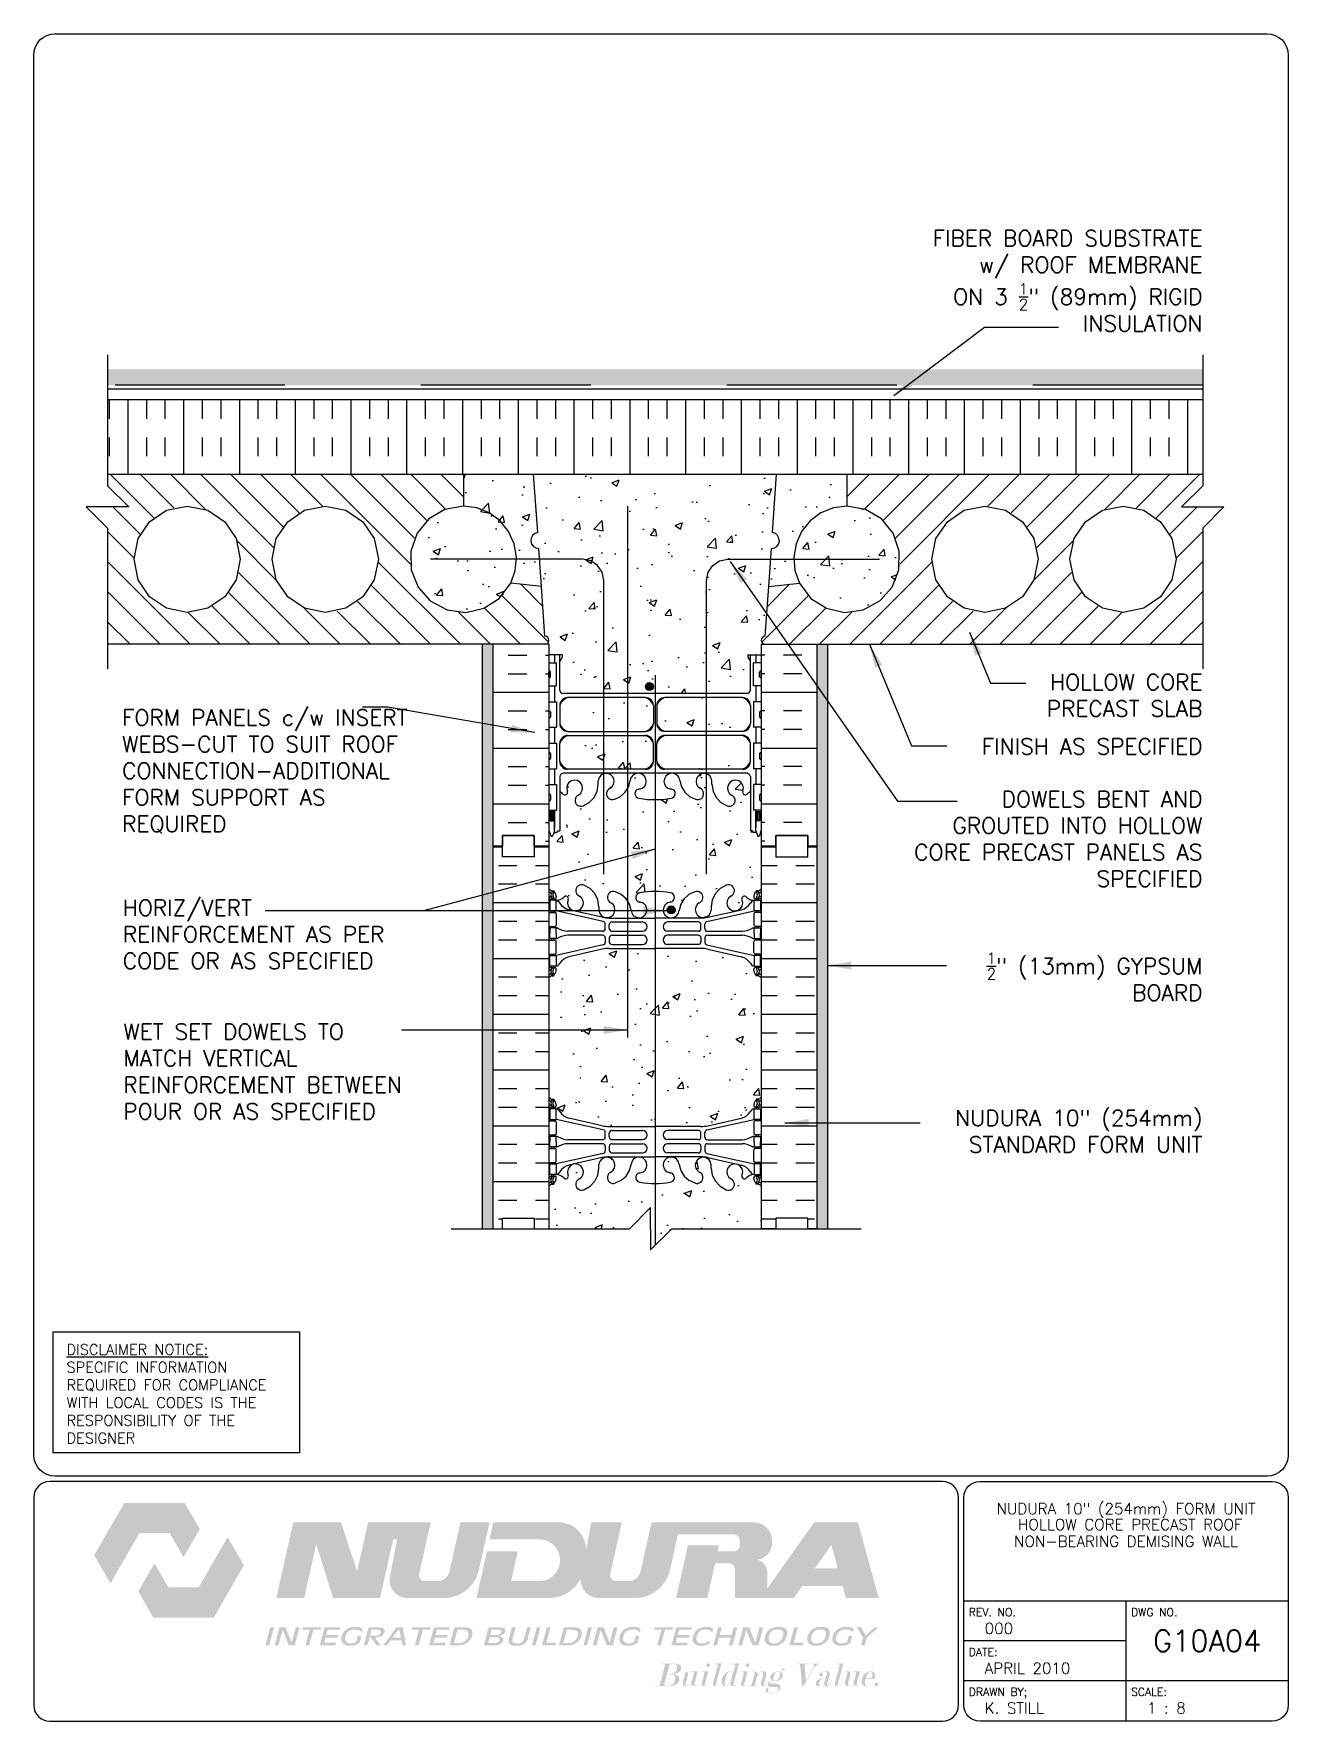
# Paper-space layout 'G10A04' of a CAD drawing. Header units: inches. Extents: x 0.42 to 7.8, y 0.49 to 10.41.
# The model-space entities are those that its viewports show. They can reach past a viewport. Long polylines and large blocks are cut down to what shows.
import ezdxf
from ezdxf.enums import TextEntityAlignment as Align

# ---------------------------------------------------------------- set-up
doc = ezdxf.new("R2010")
doc.units = ezdxf.units.IN
doc.header["$LTSCALE"] = 0.5
doc.header["$MEASUREMENT"] = 0
doc.linetypes.add('DASHED2', pattern=[0.375, 0.25, -0.125])
doc.linetypes.add('HIDDEN2', pattern=[0.1875, 0.125, -0.0625])
for name, color, linetype in [('HATCH', 12, 'Continuous'), ('Hidden2', 12, 'HIDDEN2'), ('line25', 2, 'Continuous'), ('LINE3', 3, 'Continuous'), ('LINE50', 5, 'Continuous'), ('LINE9', 9, 'Continuous'), ('LOGO', 7, 'Continuous'), ('TBK_LINE65', 3, 'Continuous'), ('TBK_TEXT', 4, 'Continuous'), ('TEXT', 4, 'Continuous'), ('Web_Edge', 9, 'Continuous')]:
    doc.layers.add(name, color=color, linetype=linetype)
doc.styles.add('DIM', font='romans.shx', dxfattribs={"width": 0.7})
doc.styles.add('ROMANS', font='romans.shx', dxfattribs={"height": 0.75})
doc.dimstyles.new('ext_12', dxfattribs={"dimscale": 12, "dimtxt": 0.09375, "dimasz": 0.09375, "dimexe": 0.09375, "dimexo": 0.0625, "dimgap": 0.0625, "dimtad": 1, "dimdec": 1, "dimzin": 3, "dimdsep": 46, "dimlunit": 4, "dimtxsty": 'DIM', "dimcen": 0.09, "dimdle": 0.09375, "dimclrt": 4, "dimadec": 0, "dimazin": 0, "dimtfac": 1, "dimtdec": 1, "dimtmove": 2, "dimatfit": 3, "dimfxl": 1, "dimfrac": 2, "dimtolj": 1, "dimtzin": 0, "dimarcsym": 0})

psp = doc.layouts.new('G10A04')

# ---------------------------------------------------------------- texts
at = {"layer": 'TBK_TEXT', "color": 7, "style": 'ROMANS'}
for s, p in [('REV. NO.', (5.921495993000946, 1.106968512655483)), ('DWG NO.', (6.87599509097176, 1.106968512655484)), ('DATE:', (5.921495993000946, 0.8725935126554796)), ('DRAWN BY;', (5.921495993000946, 0.6382185126554827)), ('SCALE:', (6.87599509097176, 0.6382185126554845))]:
    psp.add_text(s, height=0.046875, dxfattribs=at).set_placement(p)
at = {"layer": 'TEXT', "insert": (0.6134231575167464, 2.706483347503024), "char_height": 0.0625, "width": 1.413709983402115, "attachment_point": 1, "style": 'ROMANS'}
psp.add_mtext('{\\Fromans.shx|c1;\\LDISCLAIMER NOTICE:\\l\\PSPECIFIC INFORMATION REQUIRED FOR COMPLIANCE WITH LOCAL CODES IS THE RESPONSIBILITY OF THE DESIGNER}', dxfattribs=at)

msp = doc.modelspace()

# ---------------------------------------------------------------- texts
at = {"layer": 'TEXT', "char_height": 0.75, "style": 'ROMANS'}
for s, insert, width, attachment_point in [('\\A1;FIBER BOARD SUBSTRATE\\Pw/ ROOF MEMBRANE \\PON 3 {\\H0.7x;\\S1/2;}" (89mm) RIGID \\PINSULATION', (202.8905908619804, 183.8865162531894), 26.11340356310433, 3), ('HOLLOW CORE PRECAST SLAB', (202.8905908619804, 163.0027346709784), 12.93494020187393, 3), ('FORM PANELS c/w INSERT WEBS-CUT TO SUIT ROOF CONNECTION-ADDITIONAL\\PFORM SUPPORT AS \\PREQUIRED', (152.0409630458586, 158.4180183770328), 14.56612513244136, 4), ('FINISH AS SPECIFIED', (202.8905908619804, 159.9749541590273), 15.67840709112784, 3), ('DOWELS BENT AND GROUTED INTO HOLLOW CORE PRECAST PANELS AS SPECIFIED', (202.8905908619804, 157.4975709470037), 15.43481489274153, 3), ('HORIZ/VERT REINFORCEMENT AS PER CODE OR AS SPECIFIED', (152.0753183485378, 152.3817073575001), 14.36831831239954, 1), ('\\A1;{\\H0.7x;\\S1/2;}" (13mm) GYPSUM \\PBOARD', (202.8905908619804, 149.8933391485242), 17.21742766066404, 3), ('WET SET DOWELS TO MATCH VERTICAL REINFORCEMENT BETWEEN POUR OR AS SPECIFIED', (152.0986196953413, 144.3023268500115), 15.31510730192326, 4), ('NUDURA 10" (254mm) STANDARD FORM UNIT', (202.8905908619804, 142.4891042085691), 17.21742766066404, 3)]:
    msp.add_mtext(s, dxfattribs=dict(at, insert=insert, width=width, attachment_point=attachment_point))

# ---------------------------------------------------------------- blocks, each defined once
blk = doc.blocks.new('TITLEBLOCK-Tag')
at = {"style": 'ROMANS'}
for tag, height, p in [('TITLE_LINE_1', 0.065, (0.9270403587070515, -0.1327638293612567)), ('TITLE_LINE_2', 0.065, (0.9293518499004474, -0.2257566395048141)), ('CENTRE-LINE-3', 0.065, (0.9270403587070515, -0.3246234737192308)), ('TITLE_LINE_4', 0.065, (0.9270403587070515, -0.4298947839723146)), ('TITLE_LINE_5', 0.065, (0.9270403587070515, -0.5260365561527491)), ('DWG', 0.125, (1.404289907692458, -0.9102216346704477))]:
    blk.add_attdef(tag, text='', height=height, dxfattribs=at).set_placement(p, align=Align.MIDDLE_CENTER)
for tag, p in [('LATEST_REVISION', (0.09536634748817718, -0.8365911577169305)), ('REVISION_DATE', (0.09536634748817718, -1.070966157716933)), ('DRAWN_BY', (0.09536634748817718, -1.30534115771693)), ('SCALE', (1.049865445458991, -1.305341157716928))]:
    blk.add_attdef(tag, text='', height=0.065, dxfattribs=at).set_placement(p, align=Align.MIDDLE_LEFT)

# ---------------------------------------------------------------- hatches: boundary and pattern name
at = {"layer": 'HATCH'}
h = msp.add_hatch(dxfattribs=at)
h.set_pattern_fill('GRAVEL', color=256, style=0)
h.set_pattern_definition([(228.0128, (0.72, 1), (-7.999998232158162, -9.000001341607247), [0.134536, -13.319088]), (184.9697, (0.63, 0.9), (12.00000105151764, 0.9999913070070519), [0.230868, -22.855925]), (132.5104, (0.4, 0.88), (9.999990718346812, -11.0000086738712), [0.162788, -16.116032]), (267.2737, (0.01, 0.63), (0.9999960177271904, 20.00000029497347), [0.210238, -20.813558]), (292.8337, (0, 0.42), (-5.00000990543714, 11.99999641177778), [0.206155, -20.409373]), (357.2737, (0.08, 0.23), (-20.00000029497347, 0.9999960177271915), [0.210238, -20.813558]), (37.6942, (0.29, 0.22), (-13.00000734561798, -9.99999040516053), [0.278029, -27.524849]), (72.2553, (0.51, 0.39), (7.000010762705409, 21.99999623123919), [0.262488, -25.986321]), (121.4296, (0.59, 0.64), (-8.000008234176365, 12.99999503649257), [0.21095, -20.884073]), (175.2364, (0.48, 0.82), (11.00000094631958, -0.9999915326612605), [0.240832, -11.800763]), (222.3974, (0.24, 0.84), (-12.00000735107323, -10.99999208201412), [0.311448, -30.833375]), (138.8141, (1, 0.62), (-7.000002946805715, 5.999997313342756), [0.106301, -10.523844]), (171.4692, (0.92, 0.69), (12.99999828481513, -2.00000791003979), [0.202237, -20.021511]), (225, (0.72, 0.72), (-1.110223024625157e-16, -1.000000309448952), [0.141421, -1.272792]), (203.1986, (0.65, 0.84), (4.999999730667075, 2.000001325264854), [0.076158, -7.539615]), (291.8014, (0.58, 0.81), (-0.9999999105006487, 3.00000027301077), [0.107703, -5.277462]), (30.9638, (0.62, 0.71), (2.999998022287998, 2.000002483540733), [0.174929, -5.656022999999999]), (161.5651, (0.77, 0.8), (2.000000434592962, -0.9999984032227077), [0.126491, -3.035787]), (16.38950000000001, (0, 0.81), (10.00000219841196, 2.99999270981797), [0.1772, -17.542845]), (70.3462, (0.17, 0.86), (-3.999995247371745, -11.00000213560622), [0.148661, -14.717408]), (293.1986, (0.77, 1), (-2.000001325264854, 4.999999730667075), [0.152315, -7.463458]), (343.6105, (0.83, 0.86), (-10.00000219841196, 2.999992709817974), [0.1772, -17.542845]), (339.444, (0, 0.19), (-5.000001844542423, 1.999995996421584), [0.17088, -8.373124]), (294.7751, (0.16, 0.13), (-4.99999218924517, 11.00000342183912), [0.143178, -14.174643]), (66.80140000000002, (0.78, 0), (2.000001325264855, 4.999999730667075), [0.152315, -7.463458]), (17.354, (0.84, 0.14), (-13.00000201909683, -3.999994502259118), [0.167631, -16.59542399999999]), (69.444, (0.29, 0), (-1.999995996421587, -5.000001844542422), [0.08544, -8.458563999999999]), (101.3099, (0.72, 0), (-0.9999976321616053, 4.000000752230952), [0.05099, -5.048029]), (165.9638, (0.71, 0.05), (3.00000054598974, -0.9999980573612457), [0.206155, -3.91695]), (186.009, (0.51, 0.1), (9.99999975090604, 0.9999993174818415), [0.19105, -18.913923]), (303.6901, (0.62, 0.62), (-1.000001334507191, 1.99999955777116), [0.144222, -3.461329]), (353.1572, (0.7, 0.5), (16.99999936547855, -2.000007997924761), [0.251794, -24.927563]), (60.94540000000001, (0.95, 0.47), (-4.000000027199279, -7.000000384569685), [0.102956, -10.192674]), (90, (1, 0.56), (-0.9999999999999999, 1), [0.06, -0.94]), (120.2564, (0.49, 0.13), (3.999994886802693, -7.000002455854734), [0.138924, -13.75352]), (48.01280000000001, (0.42, 0.25), (7.99999823215816, 9.00000134160725), [0.269072, -13.184552]), (0, (0.6, 0.45), (1, 1), [0.26, -0.74]), (325.3048, (0.86, 0.45), (-9.999994258987526, 7.000008609594458), [0.158114, -15.653274]), (254.0546, (0.99, 0.36), (-0.9999998892963811, -4.000000126652151), [0.145602, -7.134508]), (207.646, (0.95, 0.22), (-18.99999580717959, -10.00000771316918), [0.237065, -23.469474]), (175.4261, (0.74, 0.11), (-13.00000055831213, 0.999994801161084), [0.2507989999999999, -24.82907399999999])])
h.paths.add_polyline_path([(202.9058173137953, 177.3424232537492), (151.3493801183986, 177.3424232537492), (151.3493801183986, 176.5924232537492), (202.9058173137953, 176.592423253749)])
h = msp.add_hatch(dxfattribs=at)
h.set_pattern_fill('INSUL', color=256, scale=7, angle=90, style=0)
h.set_pattern_definition([(90, (81.44753813453589, 17.50409863853974), (-2.625, 1.607348923880901e-16), []), (90, (80.57253813453589, 17.50409863853974), (-2.625, 1.607348923880901e-16), [0.875, -0.875]), (90, (79.69753813453589, 17.50409863853974), (-2.625, 1.607348923880901e-16), [0.875, -0.875])])
h.paths.add_polyline_path([(151.3493801183985, 175.9052185080226), (151.3493801183985, 172.4052185080225), (202.9058173137953, 172.4052185080226), (202.9058173137952, 175.9052185080225)])
h = msp.add_hatch(dxfattribs=at)
h.set_pattern_fill('ANSI31', color=256, scale=8, style=0)
h.set_pattern_definition([(135, (350.7571178907184, 0), (0.7071067811865475, 0.7071067811865476), [])])
h.paths.add_polyline_path([(164.1022112932821, 168.4052185080225, 1), (159.1022112932821, 168.4052185080225, 1)], flags=16)
h.paths.add_polyline_path([(157.6022112932821, 168.4052185080225, 1), (152.6022112932821, 168.4052185080225, 1)], flags=16)
edge = h.paths.add_edge_path()
edge.add_line((151.3493801183986, 172.4052185080226), (151.3493801183986, 171.8663730602619))
edge.add_line((151.3493801183986, 171.8663730602619), (152.3493801183986, 170.8663730602618))
edge.add_line((152.3493801183986, 170.8663730602618), (150.3493801183986, 170.8663730602618))
edge.add_line((150.3493801183986, 170.8663730602618), (151.3493801183986, 169.8663730602619))
edge.add_line((151.3493801183986, 169.8663730602619), (151.3493801183986, 164.4052185080226))
edge.add_line((151.3493801183986, 164.4052185080226), (171.9420191746338, 164.4052185080226))
edge.add_arc((171.9420191746338, 164.5927185080226), 0.1875000000000553, 270.0000000000086, 286.4247617483699)
edge.add_arc((172.0498971630342, 164.3605779742928), 0.07579059636959622, 93.47601614867261, 136.3734967651831, ccw=False)
edge.add_arc((171.9420191746339, 164.5927185080226), 0.1875000000000031, 303.4247511656039, 450.0000000000347)
edge.add_line((171.9420191746338, 164.7802185080226), (171.7781282091413, 167.1239685080226))
edge.add_line((171.7781282091413, 167.1239685080226), (170.3326010903318, 167.2758995304009))
edge.add_arc((168.1022112932821, 168.4052185080225), 2.499999999999997, 90, 333.1454214654615, ccw=False)
edge.add_line((168.1022112932821, 170.9052185080225), (168.1022112932821, 172.4052185080226))
edge.add_line((168.1022112932821, 172.4052185080226), (151.3493801183986, 172.4052185080226))
h = msp.add_hatch(dxfattribs=at)
h.set_pattern_fill('AR-CONC', color=256, scale=0.5)
h.set_pattern_definition([(49.99999999999999, (0, 0), (3.586300913003767, -0.3137606749129755), [0.375, -4.125]), (355, (0, 0), (-0.693756668065, 3.760960668500059), [0.3, -3.3]), (100.45144446, (0.298858405, -0.02614672), (2.89254423363556, 3.447199954843147), [0.3187009599999999, -3.505710559999999]), (46.18420000000001, (0, 1), (5.336206653357862, -0.8275964039653827), [0.5625, -6.1875]), (96.63563549, (0.444683725, 0.931033465), (4.673309728371142, 4.870593003872752), [0.47805171, -5.258568799999999]), (351.1841639899999, (0, 1), (4.673309725273866, 4.870593001349951), [0.45, -4.950000005]), (21, (0.5, 0.75), (2.984535260592308, -2.013094453326694), [0.375, -4.125]), (326.0000000000001, (0.5, 0.75), (1.216576659607909, 3.625750225234265), [0.3, -3.3]), (71.45144474, (0.74871127, 0.58224213), (4.201111883649856, 1.612655764031769), [0.31870095, -3.50571056]), (37.50000000000001, (0, 0), (0.06079927658645334, 1.664469269156557), [0, -3.26, 0, -3.35, 0, -3.3125]), (7.499999999999999, (0, 0), (1.315347687210743, 1.972058559411801), [0, -1.91, 0, -3.185, 0, -1.2625]), (327.5, (-1.115, 0), (2.669112180862045, -0.1127743586718988), [0, -1.25, 0, -3.9, 0, -5.175]), (317.5, (-1.615, 0), (2.915930846711931, 0.5005249116615886), [0, -1.625, 0, -2.59, 0, -3.675])])
h.paths.add_polyline_path([(182.6541992194339, 169.6570454703277), (182.8463701986291, 172.4052185080226), (171.4088272335646, 172.4052185080226), (171.6009982127597, 169.6570454703277, 0.9325150861376849), (171.6531881256197, 168.9106949445496), (171.7781282091413, 167.1239685080226), (171.9420191746338, 164.7802185080226, -1), (171.9420191746338, 164.4052185080226), (172.1275987160968, 164.4052185080226), (172.1275987160968, 163.9052185080233), (172.7575950961195, 163.9052185080231), (172.7575950961195, 163.7928685080224), (172.6375990783169, 163.5928751450171), (172.6375990783169, 162.2314421876439, 0.2681558504660073), (172.7987539857469, 162.0833051154758), (181.4564516742112, 162.0833051154758, 0.2681384484799225), (181.6176023360626, 162.2314286315916), (181.6176023360626, 163.5928685080412), (181.4976023360741, 163.7928685080228), (181.4976023360741, 163.9052185080231), (182.1275987160968, 163.9052185080233), (182.1275987160968, 164.4052185080226), (182.3131782575598, 164.4052185080226, -1), (182.3131782575598, 164.7802185080226), (182.4770692230524, 167.1239685080226), (182.6020093065739, 168.9106949445496, 0.9325150861377045)])
h.paths.add_polyline_path([(186.1529861389115, 170.9052185080225), (186.1529861389116, 172.4052185080226), (182.8463701986291, 172.4052185080226), (182.6541992194339, 169.6570454703277, -0.9325150861377045), (182.6020093065739, 168.9106949445496), (182.4770692230524, 167.1239685080226), (183.9225963418618, 167.2758995304009, -0.5591936787455919)])
h.paths.add_polyline_path([(186.1529861389115, 170.9052185080225, 0.5591936787455924), (183.9225963418618, 167.2758995304009, 1.788289170655943)])
h.paths.add_polyline_path([(171.4088272335646, 172.4052185080226), (168.1022112932821, 172.4052185080226), (168.1022112932821, 170.9052185080225, -0.5591936787455919), (170.3326010903319, 167.2758995304009), (171.7781282091413, 167.1239685080226), (171.6531881256197, 168.9106949445496, -0.9325150861376823), (171.6009982127597, 169.6570454703277)])
h.paths.add_polyline_path([(168.1022112932821, 170.9052185080225, 1.78828917065593), (170.3326010903318, 167.2758995304008, 0.5591936787455959)])
h.paths.add_polyline_path([(177.051352829978, 161.5208049326063, 0.2256517540596105), (176.6763528299756, 161.8958049326128), (173.012603323891, 161.8958049326129, 0.2256517540553853), (172.637603323893, 161.5208049326146), (172.637603323893, 160.6799990279683, 0.2256517540569766), (173.0126033238945, 160.3049990279688), (176.6763528299755, 160.3049990279688, 0.2256517540590688), (177.0513528299775, 160.6799990279741)])
h.paths.add_polyline_path([(177.051352829978, 158.8985715338737), (177.0513528299775, 159.7393774385059, 0.2256517540590702), (176.6763528299755, 160.1143774385112), (173.0126033238945, 160.1143774385112, 0.2256517540569731), (172.637603323893, 159.7393774385117), (172.637603323893, 158.8985715338654, 0.2256517540553879), (173.012603323891, 158.5235715338671), (176.6763528299756, 158.5235715338672, 0.2256517540596104)])
h.paths.add_polyline_path([(181.6176023360636, 159.7393774385104, 0.2256517540575535), (181.2426023360616, 160.1143774385112), (177.5788528299831, 160.1143774385112, 0.2256517540585615), (177.2038528299781, 159.7393774385104), (177.2038528299777, 158.8985715338654, 0.2256517540541962), (177.5788528299722, 158.5235715338673), (181.2426023360652, 158.5235715338672, 0.225651754055928), (181.6176023360636, 158.8985715338667)])
h.paths.add_polyline_path([(181.6176023360636, 161.5208049326133, 0.225651754055928), (181.2426023360652, 161.8958049326128), (177.5788528299722, 161.8958049326128, 0.2256517540541928), (177.2038528299777, 161.5208049326146), (177.2038528299781, 160.6799990279696, 0.2256517540585646), (177.5788528299831, 160.3049990279688), (181.2426023360616, 160.3049990279688, 0.2256517540575523), (181.6176023360636, 160.6799990279696)])
h.paths.add_polyline_path([(181.9426023360597, 155.4039516245688), (181.8936892925816, 155.5539516245689), (181.7676023360601, 155.5539516245688, -0.4142135623733657), (181.71760233606, 155.6039516245688), (181.7176023360598, 155.6339516245689), (181.6176023360599, 155.6339516245688), (181.6176023360622, 157.471208333764, 0.1089354804925696), (181.4649305767663, 157.3580214315238, -0.8344002596789183), (181.2534263681845, 157.4835658450187), (181.2651365741497, 157.5049117366927, 2.155403933975617), (180.7264887200442, 157.3104939798129, -1), (180.5128994226459, 156.7993917761235, -0.3112229933501098), (179.803925006664, 157.8153859200222), (179.8044348977351, 157.9803737428132, 1.661382059454512), (179.2433518133973, 157.6276333565347, -1), (179.0297625160156, 157.1165311528383, -0.3070940775285214), (178.2910814370655, 158.0119640635169, 1.604515841828706), (177.7324391210315, 157.6360881690068, 0.05561716192559567), (177.9117373307042, 157.5905175906445, -0.8432432356342303), (177.8774208553334, 157.1581963075951, -0.04993240552142597), (177.1275987160707, 157.0937759216235, -0.04993240552133134), (176.3777765768093, 157.1581963075952, -0.8432432356326088), (176.3434601014388, 157.5905175906445, 0.05561716192556931), (176.5227583111115, 157.6360881690067, 1.604515841829229), (175.9641159950777, 158.0119640635169, -0.3070940775285463), (175.2254349161275, 157.1165311528383, -1), (175.0118456187456, 157.6276333565345, 1.661382059455574), (174.4507625344081, 157.9803737428132), (174.4512123417139, 157.8348275030834, -0.3161137694333895), (173.7422980094984, 156.7993917761239, -1), (173.5287087120988, 157.3104939798128, 2.155403933976223), (172.9900608579935, 157.5049117366927), (173.0017710639586, 157.4835658450187, -0.8343745963371777), (172.7902718186784, 157.3580157245482, 0.1089377873102174), (172.637598325933, 157.4712068877326), (172.6375950961337, 155.6339516245688), (172.5375950961338, 155.6339516245689), (172.5375950961337, 155.6039516245688, -0.4142135623733604), (172.4875950961336, 155.5539516245688), (172.3615081396121, 155.5539516245689), (172.3187035967745, 155.4226843598665, -0.7257365568514382), (172.2125950961321, 155.4039516245731), (172.1275987160968, 155.6646071900153), (172.1275987160968, 154.9052185080226), (172.1275987160968, 152.9052185080226, 0.08841615068705411), (172.2736017129571, 152.8079068155677), (172.3636017129577, 152.8079068155745), (172.3636017129604, 152.7661807556504, -0.2490694201798201), (172.4736017129765, 152.5590576038809), (172.4736017129801, 152.4915576038708, -0.4142135623889365), (172.4111017129801, 152.4290576038675), (172.3636017129822, 152.4290576038675), (172.3636017129868, 152.3590576038675), (172.4686017129723, 152.3590576038675, 0.2317357955220194), (172.82626623308, 152.5100819356656, -0.8344002607126539), (173.0377704418619, 152.3845375224007), (173.0260602358967, 152.3631916307266, 2.15540393397633), (173.564708090002, 152.5576093876065, -1), (173.7782973874023, 153.0687115912952, -0.3112229933496075), (174.4872718033823, 152.0527174473972), (174.4867619123113, 151.8877296246061, 1.66138205945588), (175.0478449966487, 152.2404700108848, -1), (175.261434294031, 152.751572214581, -0.3070940775285587), (176.0001153729809, 151.8561393039021, 1.604515841827723), (176.558757689015, 152.2320151984125, 0.05561716192571066), (176.3794594793418, 152.2775857767749, -0.8432432356319337), (176.4137759547124, 152.7099070598241, -0.0475443616506822), (177.1276028299797, 152.7746626939009, -0.04754436165066406), (177.8414297052468, 152.7099070598241, -0.843243235633068), (177.8757461806165, 152.2775857767747, 0.05561716192539255), (177.6964479709445, 152.2320151984125, 1.604515841825297), (178.2550902869783, 151.856139303901, -0.307094077528852), (178.9937713659283, 152.751572214581, -1), (179.2073606633107, 152.2404700108849, 1.661382059455917), (179.768443747648, 151.8877296246061), (179.7679939403422, 152.033275864336, -0.3161137694334579), (180.4769082725579, 153.0687115912956, -1), (180.6904975699572, 152.5576093876065, 2.155403933975855), (181.2291454240626, 152.3631916307266), (181.2174352180974, 152.3845375224007, -0.8343745963364938), (181.4289344633777, 152.5100876428712, 0.2317403101388225), (181.786603946987, 152.3590576038675), (181.8916039469725, 152.3590576038675), (181.8916039469771, 152.4290576038675), (181.8441039469792, 152.4290576038675, -0.4142135623889448), (181.7816039469792, 152.4915576038708), (181.7816039469828, 152.5590576038809, -0.2490694201798201), (181.8916039469989, 152.7661807556504), (181.8916039470016, 152.8079068155745), (181.9816039470022, 152.8079068155677, 0.08841040745014411), (182.1275987160968, 152.9052106210601), (182.1275987160968, 154.9052185080226), (182.1275987160968, 155.6646071900153), (182.0487108366991, 155.4226843598616, -0.7257365567848907)])
h.paths.add_polyline_path([(182.1275987160968, 148.7129045866752, 0.08841040745014335), (181.9816039470022, 148.8102083921676), (181.8916039470016, 148.8102083921607), (181.8916039469989, 148.8519344520849, -0.2490694201798088), (181.7816039469828, 149.0590576038543), (181.7816039469792, 149.1265576038645, -0.4142135623888782), (181.8441039469792, 149.1890576038678), (181.8916039469771, 149.1890576038678), (181.8916039469725, 149.2590576038678), (181.7866039469878, 149.2590576038678, -0.1686720397607966), (181.6006228910917, 149.4086405528177, 0.1744501189768344), (181.1931898471118, 149.7044476378236), (179.6123942711251, 150.0574068505234, 0.05497433642746502), (179.2855238125201, 150.0934547668501), (177.1276028299797, 150.0934547668502), (174.9696818474392, 150.0934547668501, 0.05497433642746685), (174.6428113888342, 150.0574068505234), (173.0620158128475, 149.7044476378236, 0.1744501189769738), (172.6545827688674, 149.4086405528174, -0.1686720397605108), (172.4686017129715, 149.2590576038678), (172.3636017129868, 149.2590576038678), (172.3636017129822, 149.1890576038678), (172.4111017129801, 149.1890576038678, -0.4142135623889198), (172.4736017129801, 149.1265576038645), (172.4736017129765, 149.0590576038543, -0.2490694201798239), (172.3636017129604, 148.8519344520849), (172.3636017129577, 148.8102083921607), (172.2736017129571, 148.8102083921676, 0.08841615068704711), (172.1275987160968, 148.7128966997127), (172.1275987160969, 143.0975403163325, 0.08841615068704199), (172.2736017129571, 143.0002286238775), (172.3636017129577, 143.0002286238844), (172.3636017129604, 142.9585025639603, -0.2490694201798231), (172.4736017129765, 142.7513794121908), (172.4736017129801, 142.6838794121807, -0.4142135623889365), (172.4111017129801, 142.6213794121774), (172.3636017129822, 142.6213794121774), (172.3636017129868, 142.5513794121774), (172.4686017129715, 142.5513794121774, -0.1686720397617677), (172.6545827688684, 142.4017964632263, 0.1744501189763669), (173.0620158128475, 142.1059893782216), (174.6428113888342, 141.7530301655218, 0.05497433642746783), (174.9696818474392, 141.716982249195), (177.1276028299797, 141.716982249195), (179.2855238125201, 141.716982249195, 0.05497433642746694), (179.6123942711251, 141.7530301655218), (181.1931898471118, 142.1059893782216, 0.1744501189770325), (181.6006228910921, 142.401796463228, -0.1686720397603632), (181.7866039469878, 142.5513794121774), (181.8916039469725, 142.5513794121774), (181.8916039469771, 142.6213794121774), (181.8441039469792, 142.6213794121774, -0.4142135623888782), (181.7816039469792, 142.6838794121807), (181.7816039469828, 142.7513794121908, -0.2490694201798231), (181.8916039469989, 142.9585025639603), (181.8916039470016, 143.0002286238844), (181.9816039470022, 143.0002286238775, 0.0884104074501435), (182.1275987160968, 143.0975324293699)])
h.paths.add_polyline_path([(182.1275987160968, 138.9052263949851, 0.08841040745014438), (181.9816039470022, 139.0025302004775), (181.8916039470016, 139.0025302004706), (181.8916039469989, 139.0442562603948, -0.249069420179808), (181.7816039469828, 139.2513794121642), (181.7816039469792, 139.3188794121743, -0.4142135623889365), (181.8441039469792, 139.3813794121777), (181.8916039469771, 139.3813794121777), (181.8916039469725, 139.4513794121777), (181.786603946987, 139.4513794121777, 0.2317357956887373), (181.428939426696, 139.3003550801688, -0.8344002597649716), (181.2174352180974, 139.4258994936445), (181.2291454240626, 139.4472453853186, 2.155403933981334), (180.6904975699584, 139.2528276284382, -1), (180.4769082725539, 138.7417254247511, -0.3112229933487907), (179.767933856577, 139.757719568648), (179.768443747648, 139.9227073914391, 1.661382059454071), (179.2073606633101, 139.5699670051606, -1), (178.9937713659277, 139.0588648014644, -0.3070940775281598), (178.2550902869785, 139.9542977121422, 1.604515841829505), (177.6964479709443, 139.5784218176327, 0.05561716192561924), (177.8757461806171, 139.5328512392704, -0.8432432356341023), (177.8414297052464, 139.100529956221, -0.04754436165068463), (177.127602829979, 139.0357743221443, -0.04754436165062379), (176.4137759547125, 139.1005299562211, -0.843243235631759), (176.3794594793407, 139.5328512392701, 0.05561716192605964), (176.558757689015, 139.5784218176327, 1.60451584183113), (176.0001153729808, 139.9542977121418, -0.307094077528271), (175.2614342940308, 139.0588648014641, -1), (175.0478449966476, 139.5699670051597, 1.661382059459011), (174.4867619123113, 139.9227073914391), (174.4872117196171, 139.7771611517091, -0.3161137694331466), (173.7782973874024, 138.74172542475, -1), (173.564708090002, 139.2528276284386, 2.155403933976348), (173.0260602358967, 139.4472453853186), (173.0377704418619, 139.4258994936445, -0.8343745963365634), (172.8262711965816, 139.300349373174, 0.2317403101388462), (172.4686017129723, 139.4513794121777), (172.3636017129868, 139.4513794121777), (172.3636017129822, 139.3813794121777), (172.4111017129801, 139.3813794121777, -0.4142135623889198), (172.4736017129801, 139.3188794121743), (172.4736017129765, 139.2513794121642, -0.2490694201798269), (172.3636017129604, 139.0442562603948), (172.3636017129577, 139.0025302004706), (172.2736017129571, 139.0025302004775, 0.08841615068703686), (172.1275987160969, 138.9052185080226), (172.1275987160969, 136.9052185080226), (175.9174413051933, 136.9052185080226), (176.9174413051933, 137.9052185080226), (176.9174413051933, 136.9052185080226), (176.9174413051933, 135.9052185080226), (177.9174413051933, 136.9052185080226), (182.1275987160968, 136.9052185080226)])
h = msp.add_hatch(dxfattribs=at)
h.set_pattern_fill('ANSI31', color=256, scale=8, style=0)
h.set_pattern_definition([(45, (3.498079541475278, 0), (-0.7071067811865475, 0.7071067811865476), [])])
h.paths.add_polyline_path([(190.1529861389115, 168.4052185080225, -1), (195.1529861389115, 168.4052185080225, -1)], flags=16)
h.paths.add_polyline_path([(196.6529861389115, 168.4052185080225, -1), (201.6529861389115, 168.4052185080225, -1)], flags=16)
edge = h.paths.add_edge_path()
edge.add_line((202.9058173137952, 164.4052185080226), (202.9058173137952, 169.8663730602618))
edge.add_line((202.9058173137952, 169.8663730602618), (203.9058173137953, 170.8663730602618))
edge.add_line((203.9058173137953, 170.8663730602618), (201.9058173137953, 170.8663730602618))
edge.add_line((201.9058173137953, 170.8663730602618), (202.9058173137953, 171.8663730602618))
edge.add_line((202.9058173137953, 171.8663730602618), (202.9058173137952, 172.4052185080226))
edge.add_line((202.9058173137952, 172.4052185080226), (186.1529861389116, 172.4052185080226))
edge.add_line((186.1529861389116, 172.4052185080226), (186.1529861389115, 170.9052185080225))
edge.add_arc((186.1529861389115, 168.4052185080225), 2.499999999999997, -153.14542146546148, 90, ccw=False)
edge.add_line((183.9225963418618, 167.2758995304009), (182.4770692230524, 167.1239685080226))
edge.add_line((182.4770692230524, 167.1239685080226), (182.3131782575598, 164.7802185080226))
edge.add_arc((182.3131782575597, 164.5927185080226), 0.1875000000000031, 89.99999999996527, 236.5752488343961)
edge.add_arc((182.2053002691595, 164.3605779742928), 0.07579059636959622, 43.62650323481688, 86.52398385132739, ccw=False)
edge.add_arc((182.3131782575599, 164.5927185080226), 0.1875000000000553, 253.5752382516301, 269.9999999999914)
edge.add_line((182.3131782575598, 164.4052185080226), (202.9058173137952, 164.4052185080226))
h = msp.add_hatch(dxfattribs=at)
h.set_pattern_fill('AR-SAND', color=256, scale=0.25, style=0)
h.set_pattern_definition([(142.5, (344.9612945388298, -3.701062103563785), (0.01574833952740204, 0.4817059422532897), [0, -0.38, 0, -0.425, 0, -0.40625]), (172.5, (344.9612945388298, -3.701062103563785), (-0.4424441763169318, 0.7055365163074351), [0, -0.205, 0, -0.3425, 0, -0.13125]), (212.5, (345.2687945388298, -3.701062103563785), (-0.7785354654378738, 0.001414763384241124), [0, -0.125, 0, -0.45, 0, -0.5875]), (222.5, (345.2687945388298, -3.701062103563785), (-0.7515316511430733, 0.2194188912335623), [0, -0.0625, 0, -0.295, 0, -0.3375])])
h.paths.add_polyline_path([(169.5025987160968, 154.8459707782896), (169.5025987160969, 136.9052185080226), (169.0025987160968, 136.9052185080226), (169.0025987160969, 164.4052185080226), (169.5025987160968, 164.4052185080226)])
h = msp.add_hatch(dxfattribs=at)
h.set_pattern_fill('INSUL', color=256, scale=7, style=0)
h.set_pattern_definition([(0, (-2754.033982995388, -242.1042955546891), (0, 2.625), []), (0, (-2754.033982995388, -241.2292955546891), (0, 2.625), [0.875, -0.875]), (0, (-2754.033982995388, -240.3542955546891), (0, 2.625), [0.875, -0.875])])
h.paths.add_polyline_path([(172.1275987160968, 164.4052185080226), (169.5025987160968, 164.4052185080226), (169.5025987160968, 154.9052185080226), (169.9400987160968, 154.9052185080226), (169.9400987160968, 155.4052185080226), (171.4400987160968, 155.4052185080226), (171.4400987160968, 154.9052185080226), (172.1275987160968, 154.9052185080226)])
h = msp.add_hatch(dxfattribs=at)
h.set_pattern_fill('INSUL', color=256, scale=7, style=0)
h.set_pattern_definition([(180, (3108.289180427581, -242.1042955546891), (0, 2.625), []), (180, (3108.289180427581, -241.2292955546891), (0, 2.625), [0.875, -0.875]), (180, (3108.289180427581, -240.3542955546891), (0, 2.625), [0.875, -0.875])])
h.paths.add_polyline_path([(184.7525987160968, 164.4052185080226), (182.1275987160968, 164.4052185080226), (182.1275987160968, 154.9052185080226), (182.8150987160968, 154.9052185080226), (182.8150987160968, 155.4052185080226), (184.3150987160968, 155.4052185080226), (184.3150987160968, 154.9052185080226), (184.7525987160968, 154.9052185080226)])
h = msp.add_hatch(dxfattribs=at)
h.set_pattern_fill('AR-SAND', color=256, scale=0.25, style=0)
h.set_pattern_definition([(37.50000000000001, (9.29390289336385, -3.701062103563785), (-0.01574833952740204, 0.4817059422532897), [0, -0.38, 0, -0.425, 0, -0.40625]), (7.499999999999999, (9.29390289336385, -3.701062103563785), (0.4424441763169318, 0.7055365163074351), [0, -0.205, 0, -0.3425, 0, -0.13125]), (327.5, (8.986402893363845, -3.701062103563785), (0.7785354654378738, 0.001414763384241124), [0, -0.125, 0, -0.45, 0, -0.5875]), (317.5, (8.986402893363845, -3.701062103563785), (0.7515316511430733, 0.2194188912335623), [0, -0.0625, 0, -0.295, 0, -0.3375])])
h.paths.add_polyline_path([(184.7525987160968, 154.8459707782896), (184.7525987160968, 136.9052185080226), (185.2525987160968, 136.9052185080226), (185.2525987160968, 164.4052185080226), (184.7525987160968, 164.4052185080226)])
h = msp.add_hatch(dxfattribs=at)
h.set_pattern_fill('INSUL', color=256, scale=7, style=0)
h.set_pattern_definition([(0, (0, 0), (0, 2.625), []), (0, (0, 0.875), (0, 2.625), [0.875, -0.875]), (0, (0, 1.75), (0, 2.625), [0.875, -0.875])])
h.paths.add_polyline_path([(182.1275987160968, 136.9052185080226), (182.8150987160969, 136.9052185080226), (182.8150987160969, 137.4052185080226), (184.3150987160969, 137.4052185080226), (184.3150987160969, 136.9052185080226), (184.7525987160968, 136.9052185080226), (184.7525987160968, 154.9052185080226), (184.3150987160968, 154.9052185080226), (184.3150987160968, 154.4052185080226), (182.8150987160968, 154.4052185080226), (182.8150987160968, 154.9052185080226), (182.1275987160968, 154.9052185080226)])
h.paths.add_polyline_path([(172.1275987160968, 154.9052185080226), (171.4400987160968, 154.9052185080226), (171.4400987160968, 154.4052185080226), (169.9400987160968, 154.4052185080226), (169.9400987160968, 154.9052185080226), (169.5025987160968, 154.9052185080226), (169.5025987160968, 136.9052185080226), (169.9400987160969, 136.9052185080226), (169.9400987160969, 137.4052185080226), (171.4400987160969, 137.4052185080226), (171.4400987160969, 136.9052185080226), (172.1275987160969, 136.9052185080226)])
at = {"layer": 'LINE3'}
h = msp.add_hatch(color=256, dxfattribs=at)
h.paths.add_polyline_path([(177.042357179289, 162.4474213955618, 0.8313954898624936), (176.6736605076662, 162.4474213955619)])
h.paths.add_polyline_path([(177.0455088434776, 162.4131877705191, 0.04593457776007547), (177.042357179289, 162.4474213955619), (176.6736605076662, 162.4474213955619, 0.04593457776007547), (176.6705088434776, 162.4131877705191, 1)])
h = msp.add_hatch(color=256, dxfattribs=at)
h.paths.add_polyline_path([(178.0679080716559, 151.9412654585948, 0.8313954898624936), (177.6992114000331, 151.9412654585949)])
h.paths.add_polyline_path([(178.0710597358445, 151.9070318335521, 0.04593457776007547), (178.0679080716559, 151.9412654585949), (177.6992114000331, 151.9412654585949, 0.04593457776007547), (177.6960597358445, 151.9070318335521, 1)])

# ---------------------------------------------------------------- linework, layer by layer
at = {"layer": 'Hidden2'}
for p, q in [((171.6009982127597, 169.6570454703277), (171.4088272335646, 172.4052185080226)), ((182.6541992194339, 169.6570454703277), (182.8463701986291, 172.4052185080226)), ((171.7781282091413, 167.1239685080226), (171.6531881256197, 168.9106949445496)), ((182.4770692230524, 167.1239685080226), (182.6020093065739, 168.9106949445496))]:
    msp.add_line(p, q, dxfattribs=at)
for centre, radius, start, end in [((168.1022112932821, 168.4052185080225), 2.5, 333.1454214654609, 90), ((186.1529861389115, 168.4052185080225), 2.5, 90, 206.8545785345384), ((171.6531881256197, 169.2856949445496), 0.3750000000000027, 98.00000000000077, 270.0000000000032), ((182.6020093065739, 169.2856949445496), 0.3750000000000027, 269.9999999999984, 81.99999999999925)]:
    msp.add_arc(centre, radius, start, end, dxfattribs=at)
at = {"layer": 'line25'}
for p, q in [((151.3493801183986, 172.4052185080226), (202.9058173137953, 172.4052185080225)), ((168.1022112932821, 172.4052185080226), (168.1022112932821, 170.9052185080225)), ((186.1529861389116, 172.4052185080226), (186.1529861389115, 170.9052185080225)), ((171.7781282091413, 167.1239685080226), (170.3326010903318, 167.2758995304009)), ((171.9420191746338, 164.7802185080226), (171.7781282091413, 167.1239685080226)), ((182.3131782575598, 164.7802185080226), (182.4770692230524, 167.1239685080226)), ((182.4770692230524, 167.1239685080226), (183.9225963418618, 167.2758995304009)), ((172.1275987160968, 164.4052185080226), (151.3493801183986, 164.4052185080226)), ((168.6295191746215, 164.4052185080226), (151.3493801183986, 164.4052185080226)), ((172.1275987160968, 164.4052185080226), (172.1275987160968, 154.9052185080226)), ((182.1275987160968, 164.4052185080226), (202.9058173137953, 164.4052185080226)), ((182.1275987160968, 164.4052185080226), (182.1275987160968, 154.9052185080226)), ((185.6256782575721, 164.4052185080226), (202.9058173137953, 164.4052185080226)), ((172.1275987160968, 163.5302185080162), (172.4925513103387, 163.5302185080162)), ((172.4925513103387, 162.4502185080162), (172.4925513103387, 163.5302185080162)), ((182.1275987160968, 163.5302185080162), (181.7626461218549, 163.5302185080162)), ((181.7626461218549, 162.4502185080162), (181.7626461218549, 163.5302185080162)), ((172.1275987160968, 162.4502185080162), (172.4925513103387, 162.4502185080161)), ((182.1275987160968, 162.4502185080162), (181.7626461218549, 162.4502185080161)), ((172.1275987160968, 161.7002185080162), (172.4925513103387, 161.7002185080163)), ((172.4925513103387, 161.7002185080162), (172.4925513103387, 160.5002185080162)), ((182.1275987160968, 161.7002185080162), (181.7626461218549, 161.7002185080163)), ((181.7626461218549, 161.7002185080162), (181.7626461218549, 160.5002185080162)), ((172.1275987160968, 160.5002185080162), (172.4925513103387, 160.5002185080162)), ((182.1275987160968, 160.5002185080162), (181.7626461218549, 160.5002185080162)), ((172.1275987160968, 159.7502185080162), (172.4925513103387, 159.7502185080162)), ((172.4925513103387, 159.7502185080162), (172.4925513103387, 158.5502185080161)), ((182.1275987160968, 159.7502185080162), (181.7626461218549, 159.7502185080162)), ((181.7626461218549, 159.7502185080162), (181.7626461218549, 158.5502185080161)), ((172.1275987160968, 158.5502185080162), (172.4925513103387, 158.5502185080162)), ((182.1275987160968, 158.5502185080162), (181.7626461218549, 158.5502185080162)), ((172.1275987160968, 157.8002185080162), (172.4925513103387, 157.8002185080162)), ((172.4925513103387, 157.8002185080162), (172.4925513103387, 156.6002185080161)), ((182.1275987160968, 157.8002185080162), (181.7626461218549, 157.8002185080162)), ((181.7626461218549, 157.8002185080162), (181.7626461218549, 156.6002185080161)), ((172.1275987160968, 156.6002185080162), (172.4925513103387, 156.6002185080162)), ((182.1275987160968, 156.6002185080162), (181.7626461218549, 156.6002185080162)), ((172.1275987160968, 154.9052185080226), (172.1275987160969, 136.9052185080226)), ((182.1275987160968, 154.9052185080226), (182.1275987160968, 136.9052185080226))]:
    msp.add_line(p, q, dxfattribs=at)
msp.add_lwpolyline([(202.9058173137953, 175.9052185080225), (151.3493801183986, 175.9052185080227)], dxfattribs=at)
for centre in [(155.1022112932821, 168.4052185080225), (161.6022112932821, 168.4052185080225), (192.6529861389115, 168.4052185080225), (199.1529861389115, 168.4052185080225)]:
    msp.add_circle(centre, 2.5, dxfattribs=at)
for centre, radius, start, end in [((168.1022112932821, 168.4052185080225), 2.5, 90, 333.1454214654609), ((186.1529861389115, 168.4052185080225), 2.5, 206.8545785345384, 90), ((171.9420191746338, 164.5927185080226), 0.1875000000000013, 270, 90), ((182.3131782575598, 164.5927185080226), 0.1875000000000013, 90, 270)]:
    msp.add_arc(centre, radius, start, end, dxfattribs=at)
at = {"layer": 'LINE3'}
for p, q in [((175.8270284034179, 170.9052185080226), (175.8270284034179, 145.9077280930387)), ((177.1275987160968, 162.9527443573475), (177.1275987160968, 136.1153759189261))]:
    msp.add_line(p, q, dxfattribs=at)
for points in [[(174.7081492697688, 153.5897368588306), (174.7081492697688, 167.4052185080225, 0.414213562373095), (173.7081492697688, 168.4052185080225), (166.557194866001, 168.4052185080225)], [(179.5470481624248, 153.5897368588306), (179.5470481624248, 167.4052185080225, -0.414213562373095), (180.5470481624248, 168.4052185080225), (187.6980025661927, 168.4052185080225)]]:
    msp.add_lwpolyline(points, format="xyb", dxfattribs=at)
for centre in [(176.8580088434776, 162.4131877705191), (177.8835597358445, 151.9070318335521)]:
    msp.add_circle(centre, 0.1875, dxfattribs=at)
at = {"layer": 'LINE50', "color": 9, "linetype": 'DASHED2'}
msp.add_line((202.9058173137953, 176.592423253749), (151.3493801183986, 176.5924232537492), dxfattribs=at)
at = {"layer": 'LINE50'}
for p, q in [((169.5025987160968, 154.9052185080226), (169.5025987160968, 164.4052185080226)), ((184.7525987160968, 154.8459707782896), (184.7525987160968, 164.4052185080226)), ((169.5025987160968, 136.9052185080226), (169.5025987160968, 154.9052185080226)), ((184.7525987160968, 136.9052185080226), (184.7525987160968, 154.9052185080226))]:
    msp.add_line(p, q, dxfattribs=at)
for points in [[(172.1275987160968, 154.9052185080226), (171.4400987160968, 154.9052185080226), (171.4400987160968, 155.4052185080226), (169.9400987160968, 155.4052185080226), (169.9400987160968, 154.9052185080226), (169.5025987160968, 154.9052185080226)], [(169.5025987160968, 154.9052185080226), (169.9400987160968, 154.9052185080226), (169.9400987160968, 155.4052185080226), (171.4400987160968, 155.4052185080226), (171.4400987160968, 154.9052185080226), (172.1275987160968, 154.9052185080226)], [(182.1275987160968, 154.9052185080226), (182.8150987160968, 154.9052185080226), (182.8150987160968, 155.4052185080226), (184.3150987160968, 155.4052185080226), (184.3150987160968, 154.9052185080226), (184.7525987160968, 154.9052185080226)], [(184.7525987160968, 154.9052185080226), (184.3150987160968, 154.9052185080226), (184.3150987160968, 155.4052185080226), (182.8150987160968, 155.4052185080226), (182.8150987160968, 154.9052185080226), (182.1275987160968, 154.9052185080226)], [(169.5025987160969, 136.9052185080226), (169.9400987160969, 136.9052185080226), (169.9400987160969, 137.4052185080226), (171.4400987160969, 137.4052185080226), (171.4400987160969, 136.9052185080226), (172.1275987160969, 136.9052185080226)], [(184.7525987160969, 136.9052185080226), (184.3150987160969, 136.9052185080226), (184.3150987160969, 137.4052185080226), (182.8150987160969, 137.4052185080226), (182.8150987160969, 136.9052185080226), (182.1275987160969, 136.9052185080226)]]:
    msp.add_lwpolyline(points, dxfattribs=at)
at = {"layer": 'LINE9'}
for p, q in [((169.0025987160968, 136.9052185080226), (169.0025987160968, 164.4052185080226)), ((185.2525987160968, 136.9052185080226), (185.2525987160968, 164.4052185080226)), ((172.7575950961195, 163.9052185080231), (172.1275987160968, 163.9052185080233)), ((181.4976023360741, 163.9052185080231), (182.1275987160968, 163.9052185080233)), ((172.1275987160968, 163.0452185080162), (172.1276023360604, 163.0452185080162)), ((172.1275987160968, 162.9352185080162), (172.1276023360604, 162.9352185080162)), ((172.1276023360599, 162.8802185080162), (172.1276023360599, 163.1002185080161)), ((172.1676023360599, 163.1402185080161), (172.1676023360608, 163.1402185080161)), ((172.1676023360599, 162.8402185080162), (172.1676023360599, 162.8402185080161)), ((172.2076023360598, 162.8802185080162), (172.2076023360607, 163.1002185080161)), ((182.0475950961338, 162.8802185080162), (182.0475950961329, 163.1002185080161)), ((182.0875950961338, 163.1402185080161), (182.0875950961329, 163.1402185080161)), ((182.0875950961338, 162.8402185080162), (182.0875950961338, 162.8402185080161)), ((182.1275950961337, 162.8802185080162), (182.1275950961337, 163.1002185080161)), ((182.1275987160968, 163.0452185080162), (182.1275950961333, 163.0452185080162)), ((182.1275987160968, 162.9352185080162), (182.1275950961333, 162.9352185080162)), ((172.1276023360599, 161.2102185080161), (172.1276023360599, 160.9902185080162)), ((172.1676023360599, 161.2502185080161), (172.1676023360599, 161.2502185080162)), ((172.2076023360598, 161.2102185080161), (172.2076023360607, 160.9902185080162)), ((182.0475950961338, 161.2102185080161), (182.0475950961329, 160.9902185080162)), ((182.0875950961338, 161.2502185080161), (182.0875950961338, 161.2502185080162)), ((182.1275950961337, 161.2102185080161), (182.1275950961337, 160.9902185080162)), ((172.1275987160968, 161.1552185080161), (172.1276023360604, 161.1552185080161)), ((172.1275987160968, 161.0452185080161), (172.1276023360604, 161.0452185080161)), ((172.1676023360599, 160.9502185080162), (172.1676023360608, 160.9502185080161)), ((182.0875950961338, 160.9502185080162), (182.0875950961329, 160.9502185080161)), ((182.1275987160968, 161.1552185080161), (182.1275950961333, 161.1552185080161)), ((182.1275987160968, 161.0452185080161), (182.1275950961333, 161.0452185080161)), ((172.1275987160968, 159.205218508016), (172.1276023360604, 159.205218508016)), ((172.1275987160968, 159.095218508016), (172.1276023360604, 159.095218508016)), ((172.1276023360599, 159.260218508016), (172.1276023360599, 159.0402185080162)), ((172.1676023360599, 159.0002185080162), (172.1676023360608, 159.0002185080161)), ((172.2076023360598, 159.2602185080161), (172.2076023360607, 159.0402185080162)), ((182.0475950961338, 159.2602185080161), (182.0475950961329, 159.0402185080162)), ((182.0875950961338, 159.0002185080162), (182.0875950961329, 159.0002185080161)), ((182.1275950961337, 159.260218508016), (182.1275950961337, 159.0402185080162)), ((182.1275987160968, 159.205218508016), (182.1275950961333, 159.205218508016)), ((182.1275987160968, 159.095218508016), (182.1275950961333, 159.095218508016)), ((172.1275987160968, 157.255218508016), (172.1276023360604, 157.255218508016)), ((172.1276023360599, 157.310218508016), (172.1276023360599, 157.0902185080162)), ((172.1676023360599, 157.3502185080161), (172.1676023360599, 157.3502185080161)), ((172.2076023360598, 157.3102185080161), (172.2076023360607, 157.0902185080162)), ((182.0475950961338, 157.3102185080161), (182.0475950961329, 157.0902185080162)), ((182.0875950961338, 157.3502185080161), (182.0875950961338, 157.3502185080161)), ((182.1275950961337, 157.310218508016), (182.1275950961337, 157.0902185080162)), ((182.1275987160968, 157.255218508016), (182.1275950961333, 157.255218508016)), ((172.1275987160968, 157.145218508016), (172.1276023360604, 157.145218508016)), ((172.1676023360599, 157.0502185080162), (172.1676023360608, 157.0502185080161)), ((182.0875950961338, 157.0502185080162), (182.0875950961329, 157.0502185080161)), ((182.1275987160968, 157.145218508016), (182.1275950961333, 157.145218508016)), ((176.9174413051933, 137.9052185080226), (175.9174413051933, 136.9052185080226)), ((176.9174413051933, 136.9052185080226), (176.9174413051933, 137.9052185080226)), ((167.5280801005337, 136.9052185080226), (175.9174413051933, 136.9052185080226)), ((176.9174413051933, 136.9052185080226), (176.9174413051933, 135.9052185080226)), ((176.9174413051933, 135.9052185080226), (177.9174413051933, 136.9052185080226)), ((177.9174413051933, 136.9052185080226), (186.8233693070756, 136.9052185080226))]:
    msp.add_line(p, q, dxfattribs=at)
for points in [[(151.3493801183986, 178.023251982377), (151.3493801183986, 171.8663730602618), (152.3493801183986, 170.8663730602618), (151.3493801183986, 170.8663730602618), (150.3493801183986, 170.8663730602618), (151.3493801183986, 169.8663730602618), (151.3493801183986, 163.2542865281937)], [(202.9058173137953, 178.023251982377), (202.9058173137953, 171.8663730602618), (201.9058173137953, 170.8663730602618), (202.9058173137953, 170.8663730602618), (203.9058173137953, 170.8663730602618), (202.9058173137953, 169.8663730602618), (202.9058173137953, 163.2542865281937)], [(202.9058173137953, 176.4052185080225), (151.3493801183986, 176.4052185080227)]]:
    msp.add_lwpolyline(points, dxfattribs=at)
at = {"layer": 'LINE9', "linetype": 'DASHED2', "ltscale": 0.15}
for points in [[(171.4400987160968, 154.9052185080226), (171.4400987160968, 154.9052185080226), (171.4400987160968, 154.4052185080226), (169.9400987160968, 154.4052185080226), (169.9400987160968, 154.9052185080226), (169.9400987160968, 154.9052185080226)], [(171.4400987160968, 154.9052185080226), (171.4400987160968, 154.9052185080226), (171.4400987160968, 154.4052185080226), (169.9400987160968, 154.4052185080226), (169.9400987160968, 154.9052185080226), (169.9400987160968, 154.9052185080226)], [(182.8150987160968, 154.9052185080226), (182.8150987160968, 154.9052185080226), (182.8150987160968, 154.4052185080226), (184.3150987160968, 154.4052185080226), (184.3150987160968, 154.9052185080226), (184.3150987160968, 154.9052185080226)], [(182.8150987160968, 154.9052185080226), (182.8150987160968, 154.9052185080226), (182.8150987160968, 154.4052185080226), (184.3150987160968, 154.4052185080226), (184.3150987160968, 154.9052185080226), (184.3150987160968, 154.9052185080226)]]:
    msp.add_lwpolyline(points, dxfattribs=at)
at = {"layer": 'LINE9'}
for centre, start, end in [((172.1676023360599, 163.1002185080161), 89.99999999992184, 180), ((172.1676023360599, 162.8802185080162), 179.9999999999121, 270.0000000000521), ((172.1676023360608, 163.1002185080161), 359.999999999899, 90), ((172.1676023360599, 162.8802185080162), 270, 0), ((182.0875950961329, 163.1002185080161), 90, 180.000000000101), ((182.0875950961338, 162.8802185080162), 180, 270), ((182.0875950961338, 163.1002185080161), 0, 90.00000000007815), ((182.0875950961338, 162.8802185080162), 269.9999999999479, 8.79359758331033e-11), ((172.1676023360599, 161.2102185080161), 89.99999999994789, 180.0000000000879), ((172.1676023360599, 161.2102185080161), 0, 90), ((182.0875950961338, 161.2102185080161), 90, 180), ((182.0875950961338, 161.2102185080161), 359.9999999999121, 90.00000000005213), ((172.1676023360599, 160.9902185080162), 180, 270.0000000000782), ((172.1676023360608, 160.9902185080162), 270, 1.009635278083779e-10), ((182.0875950961329, 160.9902185080162), 179.999999999899, 270), ((182.0875950961338, 160.9902185080162), 269.9999999999218, 0), ((172.1676023360599, 159.2602185080161), 89.99999999994789, 180.0000000000879), ((172.1676023360599, 159.0402185080162), 180, 270.0000000000782), ((172.1676023360599, 159.2602185080161), 0, 90), ((172.1676023360608, 159.0402185080161), 270, 1.009635278083779e-10), ((182.0875950961338, 159.2602185080161), 90, 180), ((182.0875950961329, 159.0402185080161), 179.999999999899, 270), ((182.0875950961338, 159.2602185080161), 359.9999999999121, 90.00000000005213), ((182.0875950961338, 159.0402185080162), 269.9999999999218, 0), ((172.1676023360599, 157.3102185080161), 89.99999999994789, 180.0000000000879), ((172.1676023360599, 157.3102185080161), 0, 90), ((182.0875950961338, 157.3102185080161), 90, 180), ((182.0875950961338, 157.3102185080161), 359.9999999999121, 90.00000000005213), ((172.1676023360599, 157.0902185080162), 180, 270.0000000000782), ((172.1676023360608, 157.0902185080161), 270, 1.009635278083779e-10), ((182.0875950961329, 157.0902185080161), 179.999999999899, 270), ((182.0875950961338, 157.0902185080162), 269.9999999999218, 0)]:
    msp.add_arc(centre, 0.04, start, end, dxfattribs=at)
at = {"layer": 'Web_Edge'}
for p, q in [((172.7575950961195, 163.7928685080228), (172.6375950961201, 163.5928685080229)), ((172.7575950961195, 163.7928685080224), (172.6375950961201, 163.5928685080224)), ((172.6375990783169, 162.2314421876439), (172.6375990783169, 163.9052185080232)), ((172.7575950961195, 163.9052185080231), (172.7575950961195, 163.7928685080236)), ((172.7575950961195, 163.9052185080227), (172.7575950961195, 163.7928685080232)), ((181.4976023360741, 163.9052185080227), (181.4976023360741, 163.7928685080232)), ((181.4976023360741, 163.9052185080231), (181.4976023360741, 163.7928685080236)), ((181.4976023360741, 163.7928685080224), (181.6176023360736, 163.5928685080224)), ((181.4976023360741, 163.7928685080228), (181.6176023360736, 163.5928685080229)), ((181.6176023360626, 162.2314286315916), (181.6176023360626, 163.9052185080232)), ((181.4564516742112, 162.0833051154758), (172.7987539857468, 162.0833051154758)), ((172.637603323893, 161.520804932615), (172.637603323893, 160.6799990279682)), ((176.6763528299757, 161.8958049326128), (173.0126033238912, 161.8958049326129)), ((177.051352829978, 161.5208049326065), (177.0513528299775, 160.6799990279747)), ((177.2038528299777, 161.5216209466651), (177.2038528299781, 160.6808150420201)), ((181.2426023360654, 161.8958049326128), (177.5788528299722, 161.8958049326128)), ((181.6176023360636, 161.5208049326134), (181.6176023360636, 160.6799990279665)), ((172.637603323893, 158.898571533865), (172.637603323893, 159.7393774385118)), ((173.0126033238944, 160.3049990279688), (176.6763528299757, 160.3049990279688)), ((173.0126033238944, 160.1143774385112), (176.6763528299757, 160.1143774385112)), ((177.051352829978, 158.8985715338735), (177.0513528299775, 159.7393774385053)), ((177.2038528299777, 158.8977555198149), (177.2038528299781, 159.7385614244599)), ((181.2426023360617, 160.3049990279688), (177.5788528299831, 160.3049990279688)), ((181.2426023360617, 160.1143774385112), (177.5788528299831, 160.1143774385112)), ((181.6176023360636, 158.8985715338914), (181.6176023360636, 159.7393774385382)), ((172.6375995859057, 158.1879360825837), (172.6375950961337, 155.6339516245688)), ((181.4564516742112, 158.3360715338672), (172.7987539857468, 158.3360715338672)), ((176.6763528299757, 158.5235715338672), (173.0126033238912, 158.5235715338671)), ((181.2426023360654, 158.5235715338672), (177.5788528299722, 158.5235715338673)), ((181.6176023360631, 158.18794801775), (181.6176023360599, 155.6339516245688)), ((172.9900608579928, 157.504911736694), (173.0017710639586, 157.4835658450189)), ((174.4512724254791, 157.8153859200222), (174.4507625344081, 157.9803737428129)), ((179.803925006664, 157.8153859200222), (179.8044348977351, 157.9803737428129)), ((181.2651365741503, 157.504911736694), (181.2534263681846, 157.4835658450189)), ((172.3875950961337, 155.6339516245694), (172.3875950961338, 156.6002185080162)), ((181.8676023360599, 155.6339516245694), (181.8676023360599, 156.6002185080162)), ((172.1275987160968, 155.6646071900153), (172.2125950961336, 155.4039516245688)), ((172.3875950961337, 155.6339516245688), (172.3125950961339, 155.4039516245688)), ((172.5375950961338, 155.6339516245689), (172.6375950961337, 155.6339516245688)), ((172.5375950961338, 155.6339516245689), (172.5375950961338, 155.6039516245689)), ((181.7176023360598, 155.6339516245689), (181.6176023360599, 155.6339516245688)), ((181.7176023360598, 155.6339516245689), (181.7176023360598, 155.6039516245689)), ((181.8676023360599, 155.6339516245688), (181.9426023360597, 155.4039516245688)), ((182.1275987160968, 155.6646071900153), (182.0426023360601, 155.4039516245688)), ((172.3615081396119, 155.5539516245689), (172.4875950961336, 155.5539516245688)), ((172.5375950961338, 155.6039516245689), (172.5375950961338, 155.6039516245688)), ((181.7176023360598, 155.6039516245689), (181.7176023360598, 155.6039516245688)), ((181.8936892925817, 155.5539516245689), (181.76760233606, 155.5539516245688)), ((172.1275987160973, 152.5290576038674), (172.2054772493659, 152.5290576038676)), ((172.2736017129571, 152.8079068155677), (172.3636017129577, 152.8079068155745)), ((172.3636017129577, 152.8079068155745), (172.3636017129604, 152.7661807556504)), ((172.4736017129765, 152.5590576038865), (172.4736017129801, 152.4915576038703)), ((181.7816039469828, 152.5590576038865), (181.7816039469792, 152.4915576038703)), ((181.9816039470022, 152.8079068155677), (181.8916039470016, 152.8079068155745)), ((181.8916039470016, 152.8079068155745), (181.8916039469989, 152.7661807556504)), ((182.1275987160973, 152.5290576038674), (182.0497284105934, 152.5290576038676)), ((172.1275987160973, 152.4290576038675), (172.4111017129801, 152.4290576038675)), ((172.1275987160973, 151.7890576038675), (172.4111017129801, 151.7890576038676)), ((172.2736017129571, 152.4290576038674), (172.2736017129571, 152.3590576038675)), ((172.2736017129571, 151.8590576038675), (172.2736017129571, 151.7890576038675)), ((172.3636017129822, 152.4290576038674), (172.3636017129868, 152.3590576038675)), ((172.3636017130204, 151.8590576038675), (172.363601713025, 151.7890576038676)), ((174.6861650044027, 151.3624277544137), (172.4686017129723, 151.8590576038675)), ((172.4736017129801, 151.7265576038676), (172.4736017129801, 151.1915576038676)), ((173.026060235896, 152.3631916307253), (173.0377704418618, 152.3845375224005)), ((174.6428113888339, 151.5607083572119), (173.0620158128474, 151.9136675699117)), ((174.4872718033823, 152.0527174473971), (174.4867619123113, 151.8877296246064)), ((179.5690406555566, 151.3624277544137), (181.786603946987, 151.8590576038675)), ((179.6123942711254, 151.5607083572119), (181.1931898471119, 151.9136675699117)), ((179.767933856577, 152.0527174473971), (179.768443747648, 151.8877296246064)), ((181.2291454240633, 152.3631916307253), (181.2174352180975, 152.3845375224005)), ((181.7816039469792, 151.7265576038676), (181.7816039469792, 151.1915576038676)), ((182.127606943862, 152.4290576038675), (181.8441039469792, 152.4290576038675)), ((182.1275987160968, 151.7890576038674), (181.8441039469792, 151.7890576038676)), ((181.8916039469771, 152.4290576038674), (181.8916039469725, 152.3590576038675)), ((181.8916039469389, 151.8590576038675), (181.8916039469343, 151.7890576038676)), ((181.9816039470022, 152.4290576038674), (181.9816039470022, 152.3590576038675)), ((181.9816039470022, 151.8590576038675), (181.9816039470022, 151.7890576038675)), ((172.1275987160973, 151.1290576038675), (172.4111017129801, 151.1290576038676)), ((172.2736017129566, 151.1290576038676), (172.2736017129566, 151.0590576038676)), ((172.3636017130677, 151.1290576038676), (172.3636017130723, 151.0590576038676)), ((174.658847556648, 150.903161390885), (173.021325812849, 150.903161390885)), ((174.783847556648, 151.028161390885), (174.7838475566484, 151.2404492438137)), ((174.9696818474392, 151.5246604408852), (177.1276028299797, 151.5246604408851)), ((174.9713474666466, 151.0290286258334), (174.9713474666476, 151.2130269258336)), ((175.0963474666476, 151.3380269258336), (176.535847246648, 151.3380269258336)), ((175.0963474666466, 150.9040286258336), (176.535847246648, 150.9040286258337)), ((179.2855238125201, 151.5246604408852), (177.1276028299797, 151.5246604408851)), ((179.1588581933117, 151.3380269258336), (177.7193584133113, 151.3380269258336)), ((179.1588581933127, 150.9040286258336), (177.7193584133113, 150.9040286258337)), ((179.2838581933127, 151.0290286258334), (179.2838581933117, 151.2130269258336)), ((179.4713581033113, 151.028161390885), (179.4713581033109, 151.2404492438137)), ((179.5963581033113, 150.903161390885), (181.2338798471103, 150.903161390885)), ((182.1275987160968, 151.1290576038676), (181.8441039469792, 151.1290576038676)), ((181.8916039468916, 151.1290576038676), (181.891603946887, 151.0590576038676)), ((181.9816039470027, 151.1290576038676), (181.9816039470027, 151.0590576038676)), ((172.1275987160973, 150.4890576038678), (172.4111017129801, 150.4890576038677)), ((172.2736017129566, 150.4890576038676), (172.2736017129566, 150.5590576038676)), ((172.3636017130677, 150.4890576038677), (172.3636017130723, 150.5590576038676)), ((174.6861650044027, 150.2556874533216), (172.4686017129723, 149.7590576038678)), ((172.4736017129801, 149.8915576038677), (172.4736017129801, 150.4265576038677)), ((174.658847556648, 150.7149538168503), (173.021325812849, 150.7149538168503)), ((174.783847556648, 150.5899538168503), (174.7838475566484, 150.3776659639216)), ((174.9696818474392, 150.0934547668501), (177.1276028299797, 150.0934547668502)), ((174.9713474666466, 150.5890865819019), (174.9713474666476, 150.4050882819017)), ((175.0963474666466, 150.7140865819017), (176.535847246648, 150.7140865819016)), ((175.0963474666476, 150.2800882819017), (176.535847246648, 150.2800882819017)), ((179.2855238125201, 150.0934547668501), (177.1276028299797, 150.0934547668502)), ((179.1588581933127, 150.7140865819017), (177.7193584133113, 150.7140865819016)), ((179.1588581933117, 150.2800882819017), (177.7193584133113, 150.2800882819017)), ((179.2838581933127, 150.5890865819019), (179.2838581933117, 150.4050882819017)), ((179.4713581033113, 150.5899538168503), (179.4713581033109, 150.3776659639216)), ((179.5690406555566, 150.2556874533216), (181.786603946987, 149.7590576038678)), ((179.5963581033113, 150.7149538168503), (181.2338798471103, 150.7149538168503)), ((181.7816039469792, 149.8915576038677), (181.7816039469792, 150.4265576038677)), ((182.127606943862, 150.4890576038678), (181.8441039469792, 150.4890576038677)), ((181.8916039468916, 150.4890576038677), (181.891603946887, 150.5590576038676)), ((181.9816039470027, 150.4890576038676), (181.9816039470027, 150.5590576038676)), ((172.1275987160973, 149.8290576038678), (172.4111017129801, 149.8290576038677)), ((172.2736017129571, 149.7590576038678), (172.2736017129571, 149.8290576038677)), ((172.3636017130204, 149.7590576038678), (172.363601713025, 149.8290576038677)), ((174.6428113888339, 150.0574068505234), (173.0620158128474, 149.7044476378236)), ((179.6123942711254, 150.0574068505234), (181.1931898471119, 149.7044476378236)), ((182.127606943862, 149.8290576038678), (181.8441039469792, 149.8290576038677)), ((181.8916039469389, 149.7590576038678), (181.8916039469343, 149.8290576038677)), ((181.9816039470022, 149.7590576038678), (181.9816039470022, 149.8290576038677)), ((172.1275987160973, 149.1890576038678), (172.4111017129801, 149.1890576038678)), ((172.1275987160973, 149.0890576038678), (172.2054772493659, 149.0890576038677)), ((172.2736017129571, 149.1890576038679), (172.2736017129571, 149.2590576038678)), ((172.2736017129571, 148.8102083921676), (172.3636017129577, 148.8102083921607)), ((172.3636017129822, 149.1890576038679), (172.3636017129868, 149.2590576038678)), ((172.3636017129577, 148.8102083921607), (172.3636017129604, 148.8519344520849)), ((172.4736017129765, 149.0590576038488), (172.4736017129801, 149.126557603865)), ((181.7816039469828, 149.0590576038488), (181.7816039469792, 149.126557603865)), ((182.1275987160968, 149.1890576038678), (181.8441039469792, 149.1890576038678)), ((181.8916039469771, 149.1890576038679), (181.8916039469725, 149.2590576038678)), ((181.8916039470016, 148.8102083921607), (181.8916039469989, 148.8519344520849)), ((181.9816039470022, 148.8102083921676), (181.8916039470016, 148.8102083921607)), ((181.9816039470022, 149.1890576038679), (181.9816039470022, 149.2590576038678)), ((182.127606943862, 149.0890576038678), (182.0497284105934, 149.0890576038677)), ((172.2736017129571, 143.0002286238775), (172.3636017129577, 143.0002286238844)), ((172.3636017129577, 143.0002286238844), (172.3636017129604, 142.9585025639603)), ((181.9816039470022, 143.0002286238775), (181.8916039470016, 143.0002286238844)), ((181.8916039470016, 143.0002286238844), (181.8916039469989, 142.9585025639603)), ((172.1275987160973, 142.7213794121773), (172.2054772493659, 142.7213794121774)), ((172.1275987160973, 142.6213794121774), (172.4111017129801, 142.6213794121774)), ((172.2736017129571, 142.6213794121773), (172.2736017129571, 142.5513794121774)), ((172.3636017129822, 142.6213794121773), (172.3636017129868, 142.5513794121774)), ((172.4736017129765, 142.7513794121964), (172.4736017129801, 142.6838794121802)), ((181.7816039469828, 142.7513794121964), (181.7816039469792, 142.6838794121802)), ((182.1275987160968, 142.6213794121774), (181.8441039469792, 142.6213794121774)), ((181.8916039469771, 142.6213794121773), (181.8916039469725, 142.5513794121774)), ((181.9816039470022, 142.6213794121773), (181.9816039470022, 142.5513794121774)), ((182.127606943862, 142.7213794121773), (182.0497284105934, 142.7213794121774)), ((172.1275987160973, 141.9813794121774), (172.4111017129801, 141.9813794121775)), ((172.2736017129571, 142.0513794121774), (172.2736017129571, 141.9813794121774)), ((172.3636017130204, 142.0513794121774), (172.363601713025, 141.9813794121775)), ((174.6861650044027, 141.5547495627235), (172.4686017129723, 142.0513794121774)), ((172.4736017129801, 141.9188794121775), (172.4736017129801, 141.3838794121775)), ((174.6428113888339, 141.7530301655217), (173.0620158128474, 142.1059893782216)), ((174.783847556648, 141.2204831991949), (174.7838475566484, 141.4327710521236)), ((174.9696818474392, 141.716982249195), (177.1276028299797, 141.716982249195)), ((174.9713474666466, 141.2213504341433), (174.9713474666476, 141.4053487341434)), ((175.0963474666476, 141.5303487341434), (176.535847246648, 141.5303487341435)), ((179.2855238125201, 141.716982249195), (177.1276028299797, 141.716982249195)), ((179.1588581933117, 141.5303487341434), (177.7193584133113, 141.5303487341435)), ((179.2838581933127, 141.2213504341433), (179.2838581933117, 141.4053487341434)), ((179.4713581033113, 141.2204831991949), (179.4713581033109, 141.4327710521236)), ((179.5690406555566, 141.5547495627235), (181.786603946987, 142.0513794121774)), ((179.6123942711254, 141.7530301655217), (181.1931898471119, 142.1059893782216)), ((181.7816039469792, 141.9188794121775), (181.7816039469792, 141.3838794121775)), ((182.127606943862, 141.9813794121774), (181.8441039469792, 141.9813794121775)), ((181.8916039469389, 142.0513794121774), (181.8916039469343, 141.9813794121775)), ((181.9816039470022, 142.0513794121774), (181.9816039470022, 141.9813794121774)), ((172.1275987160973, 141.3213794121774), (172.4111017129801, 141.3213794121775)), ((172.1275987160973, 140.6813794121776), (172.4111017129801, 140.6813794121776)), ((172.2736017129566, 141.3213794121775), (172.2736017129566, 141.2513794121775)), ((172.2736017129566, 140.6813794121775), (172.2736017129566, 140.7513794121775)), ((172.3636017130677, 141.3213794121775), (172.3636017130723, 141.2513794121775)), ((172.3636017130677, 140.6813794121776), (172.3636017130723, 140.7513794121775)), ((172.4736017129801, 140.0838794121776), (172.4736017129801, 140.6188794121776)), ((174.658847556648, 141.0954831991949), (173.021325812849, 141.0954831991949)), ((174.658847556648, 140.9072756251601), (173.021325812849, 140.9072756251601)), ((174.783847556648, 140.7822756251601), (174.7838475566484, 140.5699877722315)), ((174.9713474666466, 140.7814083902118), (174.9713474666476, 140.5974100902116)), ((175.0963474666466, 141.0963504341435), (176.535847246648, 141.0963504341436)), ((175.0963474666466, 140.9064083902115), (176.535847246648, 140.9064083902115)), ((179.1588581933127, 141.0963504341435), (177.7193584133113, 141.0963504341436)), ((179.1588581933127, 140.9064083902115), (177.7193584133113, 140.9064083902115)), ((179.2838581933127, 140.7814083902118), (179.2838581933117, 140.5974100902116)), ((179.4713581033113, 140.7822756251601), (179.4713581033109, 140.5699877722315)), ((179.5963581033113, 141.0954831991949), (181.2338798471103, 141.0954831991949)), ((179.5963581033113, 140.9072756251601), (181.2338798471103, 140.9072756251601)), ((181.7816039469792, 140.0838794121776), (181.7816039469792, 140.6188794121776)), ((182.127606943862, 141.3213794121774), (181.8441039469792, 141.3213794121775)), ((182.1275987160968, 140.6813794121775), (181.8441039469792, 140.6813794121776)), ((181.8916039468916, 141.3213794121775), (181.891603946887, 141.2513794121775)), ((181.8916039468916, 140.6813794121776), (181.891603946887, 140.7513794121775)), ((181.9816039470027, 141.3213794121775), (181.9816039470027, 141.2513794121775)), ((181.9816039470027, 140.6813794121775), (181.9816039470027, 140.7513794121775)), ((172.1275987160973, 140.0213794121777), (172.4111017129801, 140.0213794121776)), ((172.2736017129571, 139.9513794121777), (172.2736017129571, 140.0213794121776)), ((172.3636017130204, 139.9513794121777), (172.363601713025, 140.0213794121776)), ((174.6861650044027, 140.4480092616315), (172.4686017129723, 139.9513794121777)), ((174.6428113888339, 140.2497286588333), (173.0620158128474, 139.8967694461335)), ((174.4872718033823, 139.757719568648), (174.4867619123113, 139.9227073914387)), ((174.9696818474392, 140.28577657516), (177.1276028299797, 140.2857765751601)), ((175.0963474666476, 140.4724100902116), (176.535847246648, 140.4724100902116)), ((179.2855238125201, 140.28577657516), (177.1276028299797, 140.2857765751601)), ((179.1588581933117, 140.4724100902116), (177.7193584133113, 140.4724100902116)), ((179.5690406555566, 140.4480092616315), (181.786603946987, 139.9513794121777)), ((179.6123942711254, 140.2497286588333), (181.1931898471119, 139.8967694461335)), ((179.767933856577, 139.757719568648), (179.768443747648, 139.9227073914387)), ((182.1275987160968, 140.0213794121777), (181.8441039469792, 140.0213794121776)), ((181.8916039469389, 139.9513794121777), (181.8916039469343, 140.0213794121776)), ((181.9816039470022, 139.9513794121777), (181.9816039470022, 140.0213794121776)), ((172.1275987160973, 139.3813794121776), (172.4111017129801, 139.3813794121777)), ((172.1275987160973, 139.2813794121777), (172.2054772493659, 139.2813794121776)), ((172.2736017129571, 139.3813794121778), (172.2736017129571, 139.4513794121777)), ((172.2736017129571, 139.0025302004775), (172.3636017129577, 139.0025302004706)), ((172.3636017129822, 139.3813794121778), (172.3636017129868, 139.4513794121777)), ((172.3636017129577, 139.0025302004706), (172.3636017129604, 139.0442562603948)), ((172.4736017129765, 139.2513794121587), (172.4736017129801, 139.3188794121749)), ((173.026060235896, 139.4472453853198), (173.0377704418618, 139.4258994936447)), ((181.2291454240633, 139.4472453853198), (181.2174352180975, 139.4258994936447)), ((181.7816039469828, 139.2513794121587), (181.7816039469792, 139.3188794121749)), ((182.127606943862, 139.3813794121776), (181.8441039469792, 139.3813794121777)), ((181.8916039469771, 139.3813794121778), (181.8916039469725, 139.4513794121777)), ((181.8916039470016, 139.0025302004706), (181.8916039469989, 139.0442562603948)), ((181.9816039470022, 139.0025302004775), (181.8916039470016, 139.0025302004706)), ((181.9816039470022, 139.3813794121778), (181.9816039470022, 139.4513794121777)), ((182.1275987160973, 139.2813794121778), (182.0497284105934, 139.2813794121776))]:
    msp.add_line(p, q, dxfattribs=at)
for points in [[(172.3875950961337, 163.9052185080224), (172.3875950961337, 163.5302185080162)], [(181.8676023360599, 163.9052185080224), (181.8676023360599, 163.5302185080162)], [(172.3875950961337, 162.4502185080162), (172.3875950961337, 161.7002185080162)], [(181.8676023360599, 162.4502185080162), (181.8676023360599, 161.7002185080162)], [(172.3875950961337, 160.5002185080162), (172.3875950961337, 159.7502185080162)], [(181.8676023360599, 160.5002185080162), (181.8676023360599, 159.7502185080162)], [(172.3875950961337, 158.5502185080162), (172.3875950961337, 157.8002185080162)], [(181.8676023360599, 158.5502185080162), (181.8676023360599, 157.8002185080162)], [(172.3875950961337, 156.6002185080162), (172.3875950961337, 155.7839516245688)], [(181.8676023360599, 156.6002185080162), (181.8676023360599, 155.7839516245688)], [(172.4686017130573, 150.8090576038676), (172.4686017130573, 151.0590576038676), (172.1686017130571, 151.0590576038676), (172.1686017130571, 150.8090576038676)], [(181.786603946902, 150.8090576038676), (181.786603946902, 151.0590576038676), (182.0866039469022, 151.0590576038676), (182.0866039469022, 150.8090576038676)], [(172.4686017130573, 150.8090576038676), (172.4686017130573, 150.5590576038676), (172.1686017130571, 150.5590576038676), (172.1686017130571, 150.8090576038676)], [(181.786603946902, 150.8090576038676), (181.786603946902, 150.5590576038676), (182.0866039469022, 150.5590576038676), (182.0866039469022, 150.8090576038676)], [(172.4686017130573, 141.0013794121775), (172.4686017130573, 141.2513794121775), (172.1686017130571, 141.2513794121775), (172.1686017130571, 141.0013794121775)], [(172.4686017130573, 141.0013794121775), (172.4686017130573, 140.7513794121775), (172.1686017130571, 140.7513794121775), (172.1686017130571, 141.0013794121775)], [(181.786603946902, 141.0013794121775), (181.786603946902, 141.2513794121775), (182.0866039469022, 141.2513794121775), (182.0866039469022, 141.0013794121775)], [(181.786603946902, 141.0013794121775), (181.786603946902, 140.7513794121775), (182.0866039469022, 140.7513794121775), (182.0866039469022, 141.0013794121775)]]:
    msp.add_lwpolyline(points, dxfattribs=at)
for points in [[(172.337595096134, 156.5439516245689), (172.1875950961339, 156.5439516245689), (172.1875950961339, 156.1039516245689), (172.337595096134, 156.1039516245689)], [(172.297595096134, 156.4839516245689), (172.2275950961339, 156.4839516245689), (172.2275950961339, 156.1039516245689), (172.297595096134, 156.1039516245689)], [(181.9176023360596, 156.5439516245689), (182.0676023360597, 156.5439516245689), (182.0676023360597, 156.1039516245689), (181.9176023360596, 156.1039516245689)], [(181.9576023360596, 156.4839516245689), (182.0276023360598, 156.4839516245689), (182.0276023360598, 156.1039516245689), (181.9576023360596, 156.1039516245689)], [(172.1686017129721, 151.8590576038675), (172.4686017129723, 151.8590576038675), (172.4686017129723, 152.3590576038675), (172.1686017129721, 152.3590576038675)], [(182.0866039469872, 151.8590576038675), (181.786603946987, 151.8590576038675), (181.786603946987, 152.3590576038675), (182.0866039469872, 152.3590576038675)], [(172.1686017129721, 149.7590576038678), (172.4686017129723, 149.7590576038678), (172.4686017129723, 149.2590576038678), (172.1686017129721, 149.2590576038678)], [(182.0866039469872, 149.7590576038678), (181.786603946987, 149.7590576038678), (181.786603946987, 149.2590576038678), (182.0866039469872, 149.2590576038678)], [(172.1686017129721, 142.0513794121774), (172.4686017129723, 142.0513794121774), (172.4686017129723, 142.5513794121774), (172.1686017129721, 142.5513794121774)], [(182.0866039469872, 142.0513794121774), (181.786603946987, 142.0513794121774), (181.786603946987, 142.5513794121774), (182.0866039469872, 142.5513794121774)], [(172.1686017129721, 139.9513794121777), (172.4686017129723, 139.9513794121777), (172.4686017129723, 139.4513794121777), (172.1686017129721, 139.4513794121777)], [(182.0866039469872, 139.9513794121777), (181.786603946987, 139.9513794121777), (181.786603946987, 139.4513794121777), (182.0866039469872, 139.4513794121777)]]:
    msp.add_lwpolyline(points, close=True, dxfattribs=at)
for centre, radius, start, end in [((172.846352829979, 162.2968136926519), 0.21875, 197.38801415003, 257.4322017112555), ((181.408852829979, 162.2968136926519), 0.21875, 282.5677982887712, 342.6082651384887), ((173.219411672721, 161.3139965837851), 0.6174711717250514, 109.5681561993791, 160.4318438006099), ((173.0126033238926, 161.5208049326135), 0.375, 90, 180.0000000000114), ((176.4695444811473, 161.3139965837844), 0.6174711717250514, 19.56815619938944, 70.43184380062067), ((176.6763528299757, 161.5208049326128), 0.375, 359.9999999999886, 90), ((177.7856611788061, 161.3139965837864), 0.6174711717250514, 109.5681561993791, 160.4318438006099), ((177.5788528299777, 161.5208049326148), 0.375, 90, 180.0000000000114), ((181.0357939872351, 161.3139965837851), 0.6174711717250514, 19.56815619938944, 70.43184380062067), ((181.2426023360636, 161.5208049326135), 0.375, 359.9999999999886, 90), ((173.219411672721, 160.8868073767978), 0.6174711717250514, 199.5681561993894, 250.4318438006209), ((173.0126033238926, 160.6799990279694), 0.375, 179.9999999999886, 270), ((176.4695444811473, 160.8868073767972), 0.6174711717250514, 289.5681561993789, 340.4318438006101), ((176.6763528299757, 160.6799990279688), 0.375, 270, 1.139910797836525e-11), ((177.7856611788061, 160.8868073767991), 0.6174711717250514, 199.5681561993894, 250.4318438006209), ((177.5788528299777, 160.6799990279708), 0.375, 179.9999999999886, 270), ((181.0357939872351, 160.8868073767978), 0.6174711717250514, 289.5681561993789, 340.4318438006101), ((181.2426023360636, 160.6799990279694), 0.375, 270, 1.139910797836525e-11), ((173.219411672721, 159.5325690896822), 0.6174711717250514, 109.5681561993791, 160.4318438006099), ((173.0126033238926, 159.7393774385106), 0.375, 90, 180.0000000000114), ((176.4695444811473, 159.5325690896828), 0.6174711717250514, 19.56815619938944, 70.43184380062067), ((176.6763528299757, 159.7393774385112), 0.375, 359.9999999999886, 90), ((177.7856611788061, 159.5325690896809), 0.6174711717250514, 109.5681561993791, 160.4318438006099), ((177.5788528299777, 159.7393774385093), 0.375, 90, 180.0000000000114), ((181.0357939872351, 159.5325690896822), 0.6174711717250514, 19.56815619938944, 70.43184380062067), ((181.2426023360636, 159.7393774385106), 0.375, 359.9999999999886, 90), ((173.219411672721, 159.1053798826949), 0.6174711717250514, 199.5681561993894, 250.4318438006209), ((173.0126033238926, 158.8985715338665), 0.375, 179.9999999999886, 270), ((176.4695444811473, 159.1053798826956), 0.6174711717250514, 289.5681561993789, 340.4318438006101), ((176.6763528299757, 158.8985715338672), 0.375, 270, 1.139910797836525e-11), ((177.7856611788061, 159.1053798826937), 0.6174711717250514, 199.5681561993894, 250.4318438006209), ((177.5788528299777, 158.8985715338653), 0.375, 179.9999999999886, 270), ((181.0357939872351, 159.1053798826949), 0.6174711717250514, 289.5681561993789, 340.4318438006101), ((181.2426023360636, 158.8985715338665), 0.375, 270, 1.139910797836525e-11), ((172.846352829979, 158.1225629566911), 0.21875, 102.5677982887445, 162.6117902218676), ((173.3415969471976, 157.6354773446725), 0.375, 299.9315291313777, 200.3757277475379), ((174.8247338538458, 157.9526167213951), 0.375, 299.9315291313777, 175.7551574014031), ((176.3356465462116, 157.9610715338672), 0.375, 299.9315291313777, 175.7551574014031), ((177.9195508859316, 157.9610715338672), 0.375, 4.244842598596959, 240.0684708686223), ((179.4304635782973, 157.9526167213951), 0.375, 4.244842598596959, 240.0684708686223), ((180.9136004849456, 157.6354773446725), 0.375, 339.6242722524621, 240.0684708686223), ((181.408852829979, 158.1225629566911), 0.21875, 17.3917348615113, 77.4322017112288), ((172.4572567505816, 157.0684007470545), 0.4413341939712527, 41.01267807852496, 65.88132377501026), ((172.8845923675572, 157.4400439756926), 0.125, 221.0126780784858, 20.37572774761261), ((173.6355033607815, 157.0549428779612), 0.2769683423152065, 112.6800200708866, 292.6800200729197), ((173.3597050345406, 157.8217333404847), 1.091585845779813, 290.5174596621927, 359.666831102442), ((175.1186402674298, 157.3720822546836), 0.2769683423152065, 112.6800200708866, 292.6800200729197), ((174.9345644793352, 158.1088840074745), 1.034103379311961, 286.3364891505254, 353.3331449315555), ((176.3976525161561, 157.3772966203177), 0.22, 104.2603964304294, 264.8165347186674), ((176.2289023807843, 158.4167580811707), 0.8341443637323576, 277.8936983666115, 290.6270944945021), ((178.0262950513588, 158.4167580811707), 0.8341443637323576, 249.372905505498, 262.1063016333885), ((177.8575449159871, 157.3772966203177), 0.22, 275.1834652813326, 75.73960356957059), ((179.320632952808, 158.1088840074745), 1.034103379311961, 186.6668550684445, 253.6635108494744), ((179.1365571647134, 157.3720822546836), 0.2769683423152065, 247.3199799270805, 67.31997992911343), ((180.8954923976025, 157.8217333404847), 1.091585845779813, 180.3331688975579, 249.4825403378073), ((180.6196940713617, 157.0549428779612), 0.2769683423152065, 247.3199799270805, 67.31997992911343), ((181.370605064586, 157.4400439756926), 0.125, 159.6242722523874, 318.9873219215141), ((181.7979406815616, 157.0684007470545), 0.4413341939712527, 114.1182270217082, 138.9873219214749), ((177.0744214458023, 160.8708119499647), 3.777410353861612, 259.3724517798506, 270.8066197510574), ((177.1807759863409, 160.8708119499647), 3.777410353861612, 269.1933802489165, 280.6275482201494), ((172.2625950961342, 155.430618291235), 0.0566666666662005, 208.0724869353416, 331.9275130644369), ((172.4875950961336, 155.6039516245688), 0.05, 270, 0), ((181.76760233606, 155.6039516245688), 0.05, 180, 270), ((181.9926023360595, 155.430618291235), 0.0566666666662005, 208.0724869355631, 331.9275130646583), ((172.4736017129865, 153.2661643850504), 0.5, 226.210888829619, 250.5287793646984), ((172.4736017129865, 153.2661643850504), 0.6, 234.7832160478548, 245.0747707145258), ((172.2056812451895, 152.5486400630738), 0.01958352171754351, 269.4031558122728, 15.49009993730705), ((172.4673091214315, 152.6136170102006), 0.25, 140.1145119962656, 222.4608678427917), ((172.2115195024273, 152.7031467763395), 0.02103171283708721, 343.4640040446234, 63.99572765969248), ((172.3095427503765, 152.7445137035394), 0.04500919725254051, 321.4480006460004, 139.1878992020148), ((172.3160727119605, 152.4752242775506), 0.04500000000006049, 222.46086784302, 42.46086784271334), ((172.2236017129765, 152.5590576038675), 0.25, 4.360973023723161e-09, 70.52877936469841), ((172.4673091214315, 152.6136170102006), 0.16, 140.0000771989565, 222.4608678427537), ((172.4111017129801, 152.4915576038675), 0.0625, 270, 2.605510395054913e-09), ((172.4932561284847, 152.7997026203649), 0.4413341939712527, 266.7975975446888, 318.9873219214737), ((172.9205917454603, 152.4280593917268), 0.125, 339.6242722523976, 138.9873219215118), ((173.3775963251007, 152.2326260227468), 0.375, 159.6242722524708, 60.06847086862242), ((173.6715027386847, 152.8131604894581), 0.2769683423152065, 67.31997992708048, 247.3199799291134), ((173.3957044124438, 152.0463700269346), 1.091585845779813, 0.3331688975579487, 69.48254033780732), ((175.154639645333, 152.4960211127358), 0.2769683423152065, 67.31997992708048, 247.3199799291134), ((174.9705638572384, 151.7592193599448), 1.034103379311961, 6.666855068444584, 73.66351084947446), ((176.4336518940593, 152.4908067471017), 0.22, 95.18346528133263, 255.7396035695706), ((177.1104208237055, 148.9972914174546), 3.777410353861612, 89.73938234251118, 100.6275482201495), ((177.1447848362538, 148.9972914174546), 3.777410353861612, 79.37245177985054, 90.26061765748882), ((177.8215537659, 152.4908067471017), 0.22, 284.2603964304294, 84.81653471866736), ((179.2846418027209, 151.7592193599448), 1.034103379311961, 106.3364891505255, 173.3331449315554), ((179.1005660146263, 152.4960211127358), 0.2769683423152065, 292.6800200708866, 112.6800200729195), ((180.8595012475155, 152.0463700269346), 1.091585845779813, 110.5174596621927, 179.6668311024421), ((180.5837029212746, 152.8131604894581), 0.2769683423152065, 292.6800200708866, 112.6800200729195), ((180.8776093348586, 152.2326260227468), 0.375, 119.9315291313776, 20.37572774752918), ((181.334613914499, 152.4280593917268), 0.125, 41.01267807848816, 200.3757277476024), ((181.7619495314746, 152.7997026203649), 0.4413341939712527, 221.0126780785263, 273.2024024553112), ((182.0316039469828, 152.5590576038675), 0.25, 109.4712206353016, 179.999999995639), ((181.8441039469792, 152.4915576038675), 0.0625, 179.9999999973945, 270), ((181.9391329479988, 152.4752242775506), 0.04500000000006049, 137.5391321572866, 317.53913215698), ((181.9456629095828, 152.7445137035394), 0.04500919725254051, 40.81210079798517, 218.5519993539996), ((181.7878965385278, 152.6136170102006), 0.16, 317.5391321572463, 39.99992280104347), ((181.7816039469728, 153.2661643850504), 0.5, 289.4712206353016, 313.7878051267244), ((181.7878965385278, 152.6136170102006), 0.25, 317.5391321572083, 39.88548800373442), ((182.043686157532, 152.7031467763395), 0.02103171283708721, 116.0042723403075, 196.5359959553766), ((182.0495244147698, 152.5486400630738), 0.01958352171754351, 164.509900062693, 270.5968441877272), ((181.7816039469728, 153.2661643850504), 0.6, 294.9252292854742, 305.2167839521452), ((172.4111017129801, 151.7265576038676), 0.0625, 0, 90.00000000002606), ((172.3461930618143, 152.0164537413472), 0.3638149041640656, 34.97751374817577, 70.33874127345712), ((173.2693119571325, 152.6276837926818), 0.7434990637615071, 212.7919165278098, 253.8107114574975), ((174.860733231749, 151.9154866460242), 0.375, 184.2448425985986, 60.06847086862242), ((176.3716459241148, 151.9070318335521), 0.375, 184.2448425985986, 60.06847086862242), ((176.2649017586875, 151.4513452862487), 0.8341443637323576, 69.37290550549801, 82.1063016333885), ((177.8835597358445, 151.9070318335521), 0.375, 119.9315291313776, 355.7551574014014), ((177.9903039012718, 151.4513452862487), 0.8341443637323576, 97.89369836661152, 110.627094494502), ((179.3944724282103, 151.9154866460242), 0.375, 119.9315291313776, 355.7551574014014), ((180.9858937028268, 152.6276837926818), 0.7434990637615071, 286.1892885425024, 327.2080834721902), ((181.909012598145, 152.0164537413472), 0.3638149041640656, 109.6612587265429, 145.0224862518242), ((181.8441039469792, 151.7265576038676), 0.0625, 89.99999999997395, 180), ((172.4111017129801, 151.1915576038676), 0.0625, 270.000000000026, 0), ((172.4644789579704, 150.8403739444782), 0.218722518258797, 60.49374658855962, 88.91995365505842), ((173.1100766324714, 152.0700124068148), 1.170221347164698, 242.6365481780713, 265.6504512437211), ((174.9696818474392, 153.0246604408852), 1.5, 257.4134795292165, 270), ((174.658847556648, 151.028161390885), 0.125, 270, 0), ((174.6588475566484, 151.2404492438137), 0.125, 0, 77.37672990340316), ((175.0963474666476, 151.2130269258336), 0.125, 90, 180), ((175.0963474666466, 151.0290286258336), 0.125, 180.0000000001042, 270), ((176.535847246648, 151.1210277758336), 0.2169991499999639, 270, 90), ((177.7193584133113, 151.1210277758336), 0.2169991499999639, 90, 270), ((179.1588581933117, 151.2130269258336), 0.125, 0, 90), ((179.1588581933127, 151.0290286258336), 0.125, 270, 359.9999999998958), ((179.2855238125201, 153.0246604408852), 1.5, 270, 282.5865204707835), ((179.5963581033109, 151.2404492438137), 0.125, 102.6232700965968, 180), ((179.5963581033113, 151.028161390885), 0.125, 180, 270), ((181.1451290274879, 152.0700124068148), 1.170221347164698, 274.3495487562789, 297.3634518219287), ((181.7907267019889, 150.8403739444782), 0.218722518258797, 91.08004634494158, 119.5062534114404), ((181.8441039469792, 151.1915576038676), 0.0625, 180, 269.9999999999739), ((172.4111017129801, 150.4265576038677), 0.0625, 0, 89.99999999997395), ((172.4644789579704, 150.7777412632571), 0.218722518258797, 271.0800463449416, 299.5062534114404), ((173.1100766324714, 149.5481028009205), 1.170221347164698, 94.34954875627889, 117.3634518219287), ((174.9696818474392, 148.5934547668501), 1.5, 90, 102.5865204707836), ((174.658847556648, 150.5899538168503), 0.125, 0, 90), ((174.6588475566484, 150.3776659639216), 0.125, 282.6232700965969, 0), ((175.0963474666466, 150.5890865819017), 0.125, 90, 179.9999999998958), ((175.0963474666476, 150.4050882819017), 0.125, 180, 270), ((176.535847246648, 150.4970874319017), 0.2169991499999639, 270, 90), ((177.7193584133113, 150.4970874319017), 0.2169991499999639, 90, 270), ((179.1588581933127, 150.5890865819017), 0.125, 1.042204158021965e-10, 90), ((179.1588581933117, 150.4050882819017), 0.125, 270, 0), ((179.2855238125201, 148.5934547668501), 1.5, 77.41347952921645, 90), ((179.5963581033113, 150.5899538168503), 0.125, 90, 180), ((179.5963581033109, 150.3776659639216), 0.125, 180, 257.3767299034032), ((181.1451290274879, 149.5481028009205), 1.170221347164698, 62.63654817807128, 85.65045124372111), ((181.7907267019889, 150.7777412632571), 0.218722518258797, 240.4937465885596, 268.9199536550584), ((181.8441039469792, 150.4265576038677), 0.0625, 90.00000000002606, 180), ((172.4111017129801, 149.8915576038677), 0.0625, 269.9999999999739, 0), ((172.3461930618143, 149.6016614663881), 0.3638149041640656, 289.6612587265429, 325.0224862518243), ((173.2693119571325, 148.9904314150535), 0.7434990637615071, 106.1892885425024, 147.2080834721902), ((180.9858937028268, 148.9904314150535), 0.7434990637615071, 32.79191652780979, 73.81071145749759), ((181.909012598145, 149.6016614663881), 0.3638149041640656, 214.9775137481758, 250.3387412734571), ((181.8441039469792, 149.8915576038677), 0.0625, 180, 270.000000000026), ((172.4736017129865, 148.3519508226848), 0.6, 114.9252292854742, 125.2167839521452), ((172.4736017129865, 148.3519508226848), 0.5, 109.4712206353016, 133.7891111703809), ((172.2056812451895, 149.0694751446615), 0.01958352171754351, 344.509900062693, 90.59684418772727), ((172.4673091214315, 149.0044981975347), 0.25, 137.5391321572083, 219.8854880037344), ((172.2115195024273, 148.9149684313958), 0.02103171283708721, 296.0042723403076, 16.53599595537658), ((172.3095427503765, 148.8736015041958), 0.04500919725254051, 220.8121007979852, 38.5519993539996), ((172.3160727119605, 149.1428909301847), 0.04500000000006049, 317.5391321572866, 137.53913215698), ((172.2236017129765, 149.0590576038678), 0.25, 289.4712206353016, 359.999999995639), ((172.4673091214315, 149.0044981975347), 0.16, 137.5391321572463, 219.9999228010435), ((172.4111017129801, 149.1265576038678), 0.0625, 359.9999999973945, 90), ((181.8441039469792, 149.1265576038678), 0.0625, 90, 180.0000000026055), ((182.0316039469828, 149.0590576038678), 0.25, 180.000000004361, 250.5287793646984), ((181.9391329479988, 149.1428909301847), 0.04500000000006049, 42.46086784301994, 222.4608678427133), ((181.9456629095828, 148.8736015041958), 0.04500919725254051, 141.4480006460004, 319.1878992020149), ((181.7878965385278, 149.0044981975347), 0.16, 320.0000771989565, 42.46086784275366), ((181.7816039469728, 148.3519508226848), 0.5, 46.21219487327554, 70.52877936469841), ((181.7878965385278, 149.0044981975347), 0.25, 320.1145119962655, 42.46086784279166), ((182.043686157532, 148.9149684313958), 0.02103171283708721, 163.4640040446234, 243.9957276596924), ((182.0495244147698, 149.0694751446615), 0.01958352171754351, 89.40315581227274, 195.490099937307), ((181.7816039469728, 148.3519508226848), 0.6, 54.78417778527721, 65.07477071452576), ((172.4736017129865, 143.4584861933603), 0.5, 226.2108888296191, 250.5287793646982), ((172.4736017129865, 143.4584861933603), 0.6, 234.7832160478549, 245.0747707145252), ((172.4673091214315, 142.8059388185105), 0.25, 140.1145119962644, 222.4608678427926), ((172.3095427503765, 142.9368355118493), 0.04500919725254051, 321.4480006460004, 139.1878992020144), ((172.2236017129765, 142.7513794121774), 0.25, 4.360973023723161e-09, 70.5287793646982), ((182.0316039469828, 142.7513794121774), 0.25, 109.4712206353018, 179.999999995639), ((181.9456629095828, 142.9368355118493), 0.04500919725254051, 40.81210079798558, 218.5519993539995), ((181.7816039469728, 143.4584861933603), 0.5, 289.4712206353018, 313.7878051267247), ((181.7878965385278, 142.8059388185105), 0.25, 317.5391321572074, 39.88548800373559), ((181.7816039469728, 143.4584861933603), 0.6, 294.9252292854748, 305.2158222147229), ((172.2056812451895, 142.7409618713837), 0.01958352171754351, 269.4031558122728, 15.49009993730557), ((172.2115195024273, 142.8954685846494), 0.02103171283708721, 343.464004044625, 63.99572765969179), ((172.3160727119605, 142.6675460858605), 0.04500000000006049, 222.4608678430192, 42.46086784271365), ((172.4673091214315, 142.8059388185105), 0.16, 140.0000771989569, 222.4608678427536), ((172.4111017129801, 142.6838794121774), 0.0625, 270, 2.605510395054913e-09), ((172.3461930618143, 142.2087755496571), 0.3638149041640656, 34.97751374817692, 70.33874127345739), ((173.2693119571325, 142.8200056009916), 0.7434990637615071, 212.7919165278109, 253.810711457498), ((180.9858937028268, 142.8200056009916), 0.7434990637615071, 286.189288542502, 327.2080834721891), ((181.909012598145, 142.2087755496571), 0.3638149041640656, 109.6612587265426, 145.0224862518231), ((181.8441039469792, 142.6838794121774), 0.0625, 179.9999999973945, 270), ((181.9391329479988, 142.6675460858605), 0.04500000000006049, 137.5391321572863, 317.5391321569808), ((181.7878965385278, 142.8059388185105), 0.16, 317.5391321572463, 39.99992280104306), ((182.043686157532, 142.8954685846494), 0.02103171283708721, 116.0042723403082, 196.5359959553751), ((182.0495244147698, 142.7409618713837), 0.01958352171754351, 164.5099000626944, 270.5968441877272), ((172.4111017129801, 141.9188794121775), 0.0625, 0, 90.00000000002606), ((172.4111017129801, 141.3838794121775), 0.0625, 270.000000000026, 0), ((174.9696818474392, 143.216982249195), 1.5, 257.4134795292164, 270), ((174.6588475566484, 141.4327710521236), 0.125, 0, 77.37672990340319), ((175.0963474666476, 141.4053487341434), 0.125, 90.00000000000001, 180), ((176.535847246648, 141.3133495841435), 0.2169991499999639, 270, 90.00000000000001), ((177.7193584133113, 141.3133495841435), 0.2169991499999639, 90.00000000000001, 270), ((179.1588581933117, 141.4053487341434), 0.125, 0, 90.00000000000001), ((179.2855238125201, 143.216982249195), 1.5, 270, 282.5865204707836), ((179.5963581033109, 141.4327710521236), 0.125, 102.6232700965968, 180), ((181.8441039469792, 141.9188794121775), 0.0625, 89.99999999997397, 180), ((181.8441039469792, 141.3838794121775), 0.0625, 180, 269.9999999999739), ((172.4111017129801, 140.6188794121776), 0.0625, 0, 89.99999999997397), ((172.4644789579704, 141.0326957527881), 0.218722518258797, 60.49374658855987, 88.91995365505842), ((172.4644789579704, 140.970063071567), 0.218722518258797, 271.0800463449416, 299.5062534114401), ((173.1100766324714, 142.2623342151247), 1.170221347164698, 242.6365481780715, 265.6504512437211), ((173.1100766324714, 139.7404246092304), 1.170221347164698, 94.34954875627895, 117.3634518219285), ((174.658847556648, 141.2204831991949), 0.125, 270, 0), ((174.658847556648, 140.7822756251601), 0.125, 0, 90.00000000000001), ((174.6588475566484, 140.5699877722315), 0.125, 282.6232700965969, 0), ((175.0963474666466, 141.2213504341435), 0.125, 180.0000000001042, 270), ((175.0963474666466, 140.7814083902115), 0.125, 90.00000000000001, 179.9999999998958), ((175.0963474666476, 140.5974100902116), 0.125, 180, 270), ((176.535847246648, 140.6894092402115), 0.2169991499999639, 270, 90.00000000000001), ((177.7193584133113, 140.6894092402115), 0.2169991499999639, 90.00000000000001, 270), ((179.1588581933127, 141.2213504341435), 0.125, 270, 359.9999999998958), ((179.1588581933127, 140.7814083902115), 0.125, 1.042204158021965e-10, 90.00000000000001), ((179.1588581933117, 140.5974100902116), 0.125, 270, 0), ((179.5963581033113, 141.2204831991949), 0.125, 180, 270), ((179.5963581033113, 140.7822756251601), 0.125, 90.00000000000001, 180), ((179.5963581033109, 140.5699877722315), 0.125, 180, 257.3767299034032), ((181.1451290274879, 142.2623342151247), 1.170221347164698, 274.349548756279, 297.3634518219285), ((181.1451290274879, 139.7404246092304), 1.170221347164698, 62.63654817807156, 85.65045124372108), ((181.7907267019889, 141.0326957527881), 0.218722518258797, 91.08004634494161, 119.5062534114401), ((181.7907267019889, 140.970063071567), 0.218722518258797, 240.4937465885598, 268.9199536550584), ((181.8441039469792, 140.6188794121776), 0.0625, 90.00000000002606, 180), ((172.4111017129801, 140.0838794121776), 0.0625, 269.9999999999739, 0), ((173.2693119571325, 139.1827532233634), 0.7434990637615071, 106.189288542502, 147.2080834721891), ((173.3775963251007, 139.5778109932983), 0.375, 299.9315291313783, 200.3757277475294), ((173.3957044124438, 139.7640669891106), 1.091585845779813, 290.5174596621926, 359.666831102442), ((174.860733231749, 139.8949503700209), 0.375, 299.9315291313783, 175.755157401403), ((174.9696818474392, 138.78577657516), 1.5, 90.00000000000001, 102.5865204707836), ((174.9705638572384, 140.0512176561003), 1.034103379311961, 286.3364891505252, 353.3331449315554), ((176.3716459241148, 139.903405182493), 0.375, 299.9315291313783, 175.755157401403), ((177.8835597358445, 139.903405182493), 0.375, 4.244842598596975, 240.0684708686217), ((179.2846418027209, 140.0512176561003), 1.034103379311961, 186.6668550684446, 253.6635108494748), ((179.3944724282103, 139.8949503700209), 0.375, 4.244842598596975, 240.0684708686217), ((179.2855238125201, 138.78577657516), 1.5, 77.41347952921642, 90.00000000000001), ((180.8595012475155, 139.7640669891106), 1.091585845779813, 180.333168897558, 249.4825403378074), ((180.8776093348586, 139.5778109932983), 0.375, 339.6242722524706, 240.0684708686217), ((180.9858937028268, 139.1827532233634), 0.7434990637615071, 32.79191652781088, 73.81071145749803), ((181.8441039469792, 140.0838794121776), 0.0625, 180, 270.000000000026), ((172.4736017129865, 138.5442726309947), 0.6, 114.9252292854747, 125.2167839521451), ((172.4736017129865, 138.5442726309947), 0.5, 109.4712206353018, 133.7891111703809), ((172.2056812451895, 139.2617969529713), 0.01958352171754351, 344.5099000626944, 90.59684418772723), ((172.4673091214315, 139.1968200058446), 0.25, 137.5391321572074, 219.8854880037356), ((172.2115195024273, 139.1072902397057), 0.02103171283708721, 296.0042723403081, 16.53599595537506), ((172.3095427503765, 139.0659233125057), 0.04500919725254051, 220.8121007979856, 38.55199935399953), ((172.3160727119605, 139.3352127384946), 0.04500000000006049, 317.5391321572864, 137.5391321569808), ((172.2236017129765, 139.2513794121777), 0.25, 289.4712206353018, 359.999999995639), ((172.4673091214315, 139.1968200058446), 0.16, 137.5391321572464, 219.9999228010431), ((172.4111017129801, 139.3188794121777), 0.0625, 359.9999999973945, 90.00000000000001), ((172.3461930618143, 139.793983274698), 0.3638149041640656, 289.6612587265427, 325.0224862518231), ((172.4932561284847, 139.0107343956803), 0.4413341939712527, 41.01267807852665, 93.20240245531133), ((172.9205917454603, 139.3823776243184), 0.125, 221.0126780784881, 20.37572774760241), ((173.6715027386847, 138.997276526587), 0.2769683423152065, 112.6800200708861, 292.6800200729194), ((175.154639645333, 139.3144159033094), 0.2769683423152065, 112.6800200708861, 292.6800200729194), ((176.4336518940593, 139.3196302689435), 0.22, 104.2603964304298, 264.8165347186672), ((176.2649017586875, 140.3590917297965), 0.8341443637323576, 277.8936983666115, 290.6270944945022), ((177.1104208237055, 142.8131455985906), 3.777410353861612, 259.3724517798507, 270.2606176574888), ((177.1447848362538, 142.8131455985906), 3.777410353861612, 269.7393823425112, 280.6275482201493), ((177.9903039012718, 140.3590917297965), 0.8341443637323576, 249.3729055054978, 262.1063016333884), ((177.8215537659, 139.3196302689435), 0.22, 275.1834652813328, 75.73960356957029), ((179.1005660146263, 139.3144159033094), 0.2769683423152065, 247.3199799270806, 67.31997992911397), ((180.5837029212746, 138.997276526587), 0.2769683423152065, 247.3199799270806, 67.31997992911397), ((181.334613914499, 139.3823776243184), 0.125, 159.6242722523976, 318.9873219215119), ((181.7619495314746, 139.0107343956803), 0.4413341939712527, 86.7975975446887, 138.9873219214734), ((181.909012598145, 139.793983274698), 0.3638149041640656, 214.9775137481769, 250.3387412734574), ((181.8441039469792, 139.3188794121777), 0.0625, 90.00000000000001, 180.0000000026055), ((182.0316039469828, 139.2513794121777), 0.25, 180.000000004361, 250.5287793646982), ((181.9391329479988, 139.3352127384946), 0.04500000000006049, 42.46086784301917, 222.4608678427137), ((181.9456629095828, 139.0659233125057), 0.04500919725254051, 141.4480006460005, 319.1878992020144), ((181.7878965385278, 139.1968200058446), 0.16, 320.0000771989569, 42.46086784275365), ((181.7816039469728, 138.5442726309947), 0.5, 46.21219487327528, 70.5287793646982), ((181.7878965385278, 139.1968200058446), 0.25, 320.1145119962644, 42.4608678427926), ((182.043686157532, 139.1072902397057), 0.02103171283708721, 163.4640040446249, 243.9957276596918), ((182.0495244147698, 139.2617969529713), 0.01958352171754351, 89.4031558122728, 195.4900999373056), ((181.7816039469728, 138.5442726309947), 0.6, 54.78321604785489, 65.07477071452529)]:
    msp.add_arc(centre, radius, start, end, dxfattribs=at)
for points in [[(174.971347556648, 151.0340284958337), (174.9713473766481, 151.2080267858337)], [(179.2838581033113, 151.0340284958337), (179.2838582833112, 151.2080267858337)], [(174.971347556648, 150.5840867119016), (174.9713473766481, 150.4100884219016)], [(179.2838581033113, 150.5840867119016), (179.2838582833112, 150.4100884219016)], [(174.971347556648, 141.2263503041436), (174.9713473766481, 141.4003485941436)], [(179.2838581033113, 141.2263503041436), (179.2838582833112, 141.4003485941436)], [(174.971347556648, 140.7764085202115), (174.9713473766481, 140.6024102302115)], [(179.2838581033113, 140.7764085202115), (179.2838582833112, 140.6024102302115)]]:
    msp.add_open_spline(points, degree=1, dxfattribs=at)

msp.set_redraw_order([(e.dxf.handle, doc.entitydb.next_handle()) for e in msp.query("TEXT MTEXT ATTDEF DIMENSION ARC_DIMENSION")])  # texts and dimensions are drawn at this point

# ---------------------------------------------------------------- leaders
at = {"layer": 'TEXT'}
for points, override in [([(188.3642860833613, 176.1130907833634), (192.6345797064168, 179.3251208175242), (196.1159891339442, 179.3251208175242)], {"dimgap": 0.0625, "dimtad": 0}), ([(180.6611635808934, 168.2976369771472), (188.5438720572052, 157.0249318181834), (191.3528180196166, 157.0249318181834)], {"dimgap": 0.0625, "dimtad": 0}), ([(187.2241610727175, 164.4052185080226), (189.1914861189499, 159.6204828448027), (190.8605675157914, 159.6204828448027)], {"dimgap": 0.0625, "dimtad": 0}), ([(191.9256980831251, 164.9705087076734), (192.9093606062413, 162.5781408760635), (194.5784420030828, 162.5781408760635)], {"dimgap": 0.0625, "dimtad": 0}), ([(171.4641615409838, 160.2492587267243), (164.5417921877327, 161.4463248102068), (163.3614779768313, 161.4463248102068)], {"dimtad": 0}), ([(177.1275987160968, 154.7610168618291), (166.2220859855325, 151.8645025361013), (158.7683149871631, 151.8645025361013)], {"dimgap": 0.0625, "dimtad": 0}), ([(177.696866683713, 151.8645025361013), (166.2220859855325, 151.8645025361013), (158.7683149871631, 151.8645025361013)], {"dimgap": 0.0625, "dimtad": 0}), ([(185.2373722642819, 149.2922442752204), (190.8504950055583, 149.2922442752204)], {"dimgap": 0.0625, "dimtad": 0}), ([(175.8270284034179, 146.2556834213484), (165.1902934420687, 146.2556834213484)], {"dimgap": 0.0625, "dimtad": 0}), ([(183.2369089012259, 141.8835200740476), (189.6006096565976, 141.8835200740476)], {"dimgap": 0.0625, "dimtad": 0})]:
    msp.add_leader(points, dimstyle='ext_12', override=override, dxfattribs=at)

# ---------------------------------------------------------------- hatches: boundary and pattern name
at = {"layer": 'LOGO'}
h = psp.add_hatch(color=118, dxfattribs=at)
h.paths.add_polyline_path([(1.308380528337959, 1.773070237746257), (0.9533260005757986, 1.773070237746257), (0.7757987366947168, 1.465583996975675), (0.8714282594603007, 1.299948804842004), (1.042089632516338, 1.595542973865176), (1.21961689639742, 1.595542973865176), (1.301514637512593, 1.453691925227308), (1.397144160278499, 1.619327117360978)])
h.paths.add_polyline_path([(3.5239395138617, 1.658577196733114), (3.124169580940725, 1.658577196733114), (3.102002123668084, 1.558937683147713), (3.402309548176916, 1.558937683147713, -0.9304708198674986), (3.402342335608121, 1.31300474877379), (3.229155441939817, 1.313004748773791), (3.26807149502347, 1.487926777595022), (3.086203860929612, 1.487926777595345), (3.02506811380634, 1.213130438478604), (3.456790354303947, 1.213130438478604, 0.2702677970867342), (3.638962399595276, 1.327265889235087, 0.4353409422769782), (3.745205912442741, 1.21313043847828), (3.955907026669223, 1.21313043847828, 0.3510642387199664), (4.163790879469004, 1.379609507464668), (4.210360859338032, 1.587566291180424), (4.53902503982106, 1.587566291180424, -0.4142135623725727), (4.574530492597408, 1.552060838404401), (4.574530492597408, 1.52343223037169, -0.4142135623752322), (4.53902503982106, 1.487926777595345), (4.444790462176492, 1.487926777595345), (4.452741576785541, 1.52343223037169), (4.268768337783222, 1.523432230371368), (4.199279149002192, 1.213130438478604), (4.383252388004685, 1.213130438478604), (4.428888232958542, 1.416915872042978), (4.510478617495228, 1.416915872042978, -0.4142135623741651), (4.545984070271575, 1.381410419266762), (4.545984070271575, 1.213130438478603), (4.892110111135269, 1.213130438478603), (4.941986576593989, 1.283464003233078), (5.179731915019288, 1.283464003233078), (5.198935727188017, 1.213130438478604), (5.391507597602486, 1.213130438478603), (5.26988322229284, 1.658577196732792), (5.012053675902908, 1.658577196732792), (4.735801554176023, 1.269018788508214), (4.735801554176021, 1.368943945862125, 0.3499341137868258), (4.676460445345609, 1.438461541651803, 0.386478665052774), (4.764347976501855, 1.539370119192388), (4.764347976501855, 1.552060838404401, 0.4142135623725638), (4.657831618173142, 1.658577196732792), (4.055032398261304, 1.658577196733114), (3.990071819724482, 1.368497771769144, -0.3510642387194255), (3.920777202124606, 1.31300474877379), (3.847135434873149, 1.31300474877379, -0.4803145125785599), (3.812488126073077, 1.35626914282864), (3.88018719187365, 1.658577196733114), (3.70045175363117, 1.658577196733115), (3.669704969889293, 1.494782952445066, 0.393377891603605)])
h.paths.add_polyline_path([(5.016801455218253, 1.388964604807514), (5.113640448976347, 1.525522630232179), (5.150926127293959, 1.388964604807514)], flags=16)
h.paths.add_polyline_path([(1.833921183173575, 1.042246265843298), (1.822893624207018, 1.042246265843297), (1.811866065240459, 1.042246265843298), (1.783098520110308, 0.9348474306907268), (1.794126079076867, 0.9348474306907264), (1.805153638043427, 0.9348474306907268)])
h.paths.add_polyline_path([(1.884504116694097, 1.026663845564465), (1.92094300719229, 0.9348474306907264), (1.955464061348471, 0.9348474306907261), (1.984231606478625, 1.042246265843297), (1.962176488545509, 1.042246265843297), (1.937484345642129, 0.9501901214268078), (1.901764643772187, 1.042246265843297), (1.866524400987749, 1.042246265843298), (1.837756855857599, 0.9348474306907264), (1.860051703333465, 0.9348474306907264)])
h.paths.add_polyline_path([(2.065260191928556, 1.026663845564465), (2.108171780081034, 1.026663845564464), (2.110329345965793, 1.03433519093252), (2.112486911850556, 1.042246265843297), (2.004608617612485, 1.042246265843297), (2.002451051727723, 1.034335190932484), (2.000293485842963, 1.026663845564464), (2.043205073995441, 1.026663845564464), (2.018752660634811, 0.9348474306907264), (2.040807778567925, 0.9348474306907264)])
h.paths.add_polyline_path([(2.211734942549585, 0.9969373822633054), (2.141254456980709, 0.9969373822633054), (2.149165531891502, 1.026663845564465), (2.219646017460378, 1.026663845564464), (2.221563853802393, 1.03433519093252), (2.223721419687149, 1.042246265843297), (2.131425545727908, 1.042246265843297), (2.102658000597754, 0.9348474306907261), (2.194953874556996, 0.9348474306907261), (2.197111440441749, 0.9425187760587701), (2.199269006326518, 0.9504298509695598), (2.128788520757645, 0.9504298509695589), (2.136939325211187, 0.9811152324417218), (2.207419810780063, 0.9811152324417214), (2.209577376664823, 0.9890263073525145)])
h.paths.add_polyline_path([(2.333517550267235, 0.948272285084798), (2.337353222951253, 0.9513887691405648), (2.347661593289559, 0.9895057664380165), (2.325606475356443, 0.9895057664380165), (2.316496752731892, 0.9547449827390827), (2.313859727761626, 0.9533066054825735), (2.301393791538564, 0.9485120146275495), (2.287489478058985, 0.9468339078282899), (2.275982460006928, 0.9477928259992948), (2.264954901040368, 0.951388769140564), (2.257283555672329, 0.9578614667948488), (2.255365719330317, 0.9607382213078611), (2.252488964817303, 0.9686492962186528), (2.2520095057318, 0.9782384779287061), (2.254167071616559, 0.9892660368952622), (2.254886260244816, 0.9916633323227784), (2.259201392014338, 1.002211432203836), (2.265674089668622, 1.011321154828382), (2.273824894122165, 1.01851304111092), (2.283174346289463, 1.023547361508696), (2.296119741598032, 1.027383034192717), (2.310743243705865, 1.028821411449226), (2.322489991300676, 1.027862493278221), (2.334236738895486, 1.024266550136954), (2.343106731977286, 1.018992500196426), (2.350058888717072, 1.011321154828382), (2.355332938657601, 1.031458436419489), (2.350058888717072, 1.036253027274516), (2.339510788836016, 1.041287347672291), (2.32848322986945, 1.043684643099805), (2.314099457304374, 1.044403831728059), (2.31290080959063, 1.044403831728059), (2.297797848397293, 1.043444913557053), (2.284133264460471, 1.040807888586788), (2.271667328237406, 1.036492756817264), (2.260639769270849, 1.030499518248485), (2.256804096586825, 1.027862493278221), (2.248413562590532, 1.02043087745293), (2.241701135393497, 1.011560884371134), (2.236427085452965, 1.00173197311833), (2.232351683226196, 0.9907044141517709), (2.230673576426937, 0.9827933392409811), (2.229714658255933, 0.9722452393599239), (2.230673576426937, 0.9628957871926245), (2.233310601397201, 0.9547449827390824), (2.237865462709473, 0.9477928259992954), (2.238344921794974, 0.9473133669137871), (2.245776537620266, 0.9408406692595077), (2.25560544887307, 0.9362858079472335), (2.267831655553382, 0.9334090534342182), (2.281975698575705, 0.932689864805965), (2.282215428118464, 0.9326898648059646), (2.296599200683536, 0.93364878297697), (2.310024055077608, 0.9365255374899847), (2.322250261757922, 0.9415598578877618)])
h.paths.add_polyline_path([(2.397765067724577, 0.9887865778097633), (2.437320442278534, 0.9348474306907264), (2.462731773810171, 0.9348474306907256), (2.427970990111234, 0.9806357733562194), (2.440197196791548, 0.9813549619844739), (2.453861780728371, 0.9842317164974876), (2.465368798780437, 0.9890263073525145), (2.472800414605726, 0.9945400868357934), (2.479512841802761, 1.003170350374838), (2.484067703115032, 1.013958179798644), (2.484786891743286, 1.018513041110919), (2.483827973572282, 1.027622763735469), (2.478074464546255, 1.034814650018006), (2.47351960323398, 1.037691404531023), (2.462252314724667, 1.041047618129541), (2.447628812616843, 1.042246265843298), (2.390093722356535, 1.042246265843296), (2.361326177226382, 0.9348474306907264), (2.383381295159501, 0.9348474306907264)])
h.paths.add_polyline_path([(2.398484256352829, 0.9919030618655285), (2.407833708520129, 1.026663845564464), (2.441156114962555, 1.026663845564464), (2.447389083074092, 1.02618438647896), (2.457937182955145, 1.022588443337691), (2.460094748839905, 1.020670606995682), (2.461293396553662, 1.011321154828382), (2.457937182955145, 1.003889539003093), (2.449786378501602, 0.9964579231778035), (2.4399574672488, 0.9931017095792849), (2.424375046969968, 0.9919030618655285)], flags=16)
h.paths.add_polyline_path([(2.591226808724855, 1.042246265843298), (2.554068729598405, 1.042246265843297), (2.477115546375247, 0.9348474306907268), (2.498930934765613, 0.9348474306907261), (2.519547675442221, 0.9650533530773866), (2.583795192899563, 0.9650533530773866), (2.588589783754589, 0.9348474306907268), (2.610644901687705, 0.9348474306907264)])
h.paths.add_polyline_path([(2.53033550486603, 0.9806357733562203), (2.569171690791736, 1.030978977333987), (2.581397897472053, 0.9806357733562192)], flags=16)
h.paths.add_polyline_path([(2.70893401421573, 1.026663845564465), (2.75184560236821, 1.026663845564465), (2.75400316825297, 1.034335190932508), (2.755921004594979, 1.042246265843297), (2.648282439899656, 1.042246265843298), (2.646124874014876, 1.034335190932449), (2.643967308130134, 1.026663845564465), (2.686878896282611, 1.026663845564465), (2.662426482921982, 0.9348474306907264), (2.684241871312348, 0.9348474306907261)])
h.paths.add_polyline_path([(2.853251198951996, 0.9890263073525265), (2.855169035294006, 0.996937382263305), (2.784688549725132, 0.9969373822633059), (2.792839354178676, 1.026663845564464), (2.863080110204798, 1.026663845564465), (2.865237676089572, 1.034335190932532), (2.86739524197432, 1.042246265843297), (2.774859638472328, 1.042246265843297), (2.746092093342177, 0.9348474306907264), (2.838627696844169, 0.9348474306907268), (2.840785262728926, 0.9425187760587549), (2.842703099070938, 0.9504298509695589), (2.772462343044818, 0.9504298509695601), (2.780613147498358, 0.9811152324417218), (2.851093633067237, 0.9811152324417227)])
h.paths.add_polyline_path([(2.998767031402018, 1.022828172880446), (2.994212170089749, 1.029540600077478), (2.987979201978212, 1.034574920475256), (2.97815029072541, 1.038890052244779), (2.965684354502351, 1.041527077215043), (2.950341663766278, 1.042246265843297), (2.895443598476219, 1.042246265843297), (2.866676053346069, 0.9348474306907264), (2.914382232353572, 0.9348474306907264), (2.917498716409336, 0.9348474306907261), (2.931882488974416, 0.9360460784044833), (2.945547072911236, 0.9389228329174972), (2.958013009134303, 0.943477694229772), (2.96928029764361, 0.9499503918840542), (2.97455434758414, 0.9535463350253248), (2.982944881580436, 0.9612176803933663), (2.989897038320224, 0.9700876734751644), (2.99517108826075, 0.9799165847279676), (2.999006760944771, 0.9907044141517727), (2.999246490487522, 0.9909441436945241), (2.999725949573014, 0.9938208982074812), (3.001643785915034, 1.004848457174097), (3.001164326829531, 1.014677368426899)])
h.paths.add_polyline_path([(2.913183584639817, 1.026663845564465), (2.946985450167741, 1.026663845564464), (2.954417065993035, 1.02618438647896), (2.966163813587846, 1.023067902423195), (2.974074888498639, 1.017074663854414), (2.974074888498639, 1.016834934311661), (2.977670831639907, 1.009643048029121), (2.978629749810914, 1.000293595861823), (2.976711913468902, 0.989266036895267), (2.975752995297895, 0.9863892823822493), (2.971198133985625, 0.975841182501195), (2.964485706788585, 0.9669711894193962), (2.955855443249541, 0.9595395735941082), (2.945307343368488, 0.953786064568076), (2.932361948059917, 0.9499503918840552), (2.917978175494842, 0.9487517441702995), (2.892327114420456, 0.9487517441702995)], flags=16)
h.paths.add_polyline_path([(3.194865797372562, 1.016834934311662), (3.195345256458066, 1.018752770653671), (3.194865797372562, 1.028341952363722), (3.189352017889282, 1.035773568189012), (3.186714992919022, 1.037451674988271), (3.17592716349521, 1.041047618129541), (3.161303661387382, 1.042246265843297), (3.096816414387292, 1.042246265843298), (3.068048869257139, 0.9348474306907264), (3.131097739000732, 0.9348474306907256), (3.140207461625271, 0.9350871602334776), (3.154111775104847, 0.9377241852037406), (3.165858522699655, 0.9422790465160144), (3.170413384011933, 0.9453955305717823), (3.178324458922722, 0.9535463350253245), (3.182879320234998, 0.9638547053636279), (3.183598508863252, 0.9676903780476498), (3.182399861149494, 0.9768001006721985), (3.17592716349521, 0.9837522574119866), (3.168255818127171, 0.9873482005532561), (3.155070693275851, 0.9902249550662714), (3.164659874985905, 0.9919030618655289), (3.177365540751721, 0.9964579231778035), (3.18168067252124, 0.9990949481480682), (3.190071206517536, 1.00700602305886)])
h.paths.add_polyline_path([(3.171612031725688, 1.012040343456635), (3.170173654469179, 1.008444400315366), (3.161543390930133, 1.000533325404575), (3.154830963733095, 0.9981360299770619), (3.13996773208252, 0.9964579231778026), (3.106645325640094, 0.9964579231778039), (3.114556400550887, 1.026663845564464), (3.149317184249813, 1.026663845564464), (3.157947447788868, 1.02618438647896), (3.168495547669924, 1.023307631965947), (3.17041338401193, 1.021389795623937)], flags=16)
h.paths.add_polyline_path([(3.157467988703364, 0.9782384779287059), (3.160344743216378, 0.9753617234156915), (3.161543390930136, 0.966252000791145), (3.15914609550262, 0.960258762222362), (3.150755561506327, 0.9528271463970713), (3.14212529796728, 0.9499503918840556), (3.126542877688451, 0.9487517441702993), (3.093699930331526, 0.9487517441703), (3.102809652956073, 0.9825536096982292), (3.137570436654999, 0.9825536096982288), (3.146919888822306, 0.981834421069975)], flags=16)
h.paths.add_polyline_path([(3.255996830774137, 1.042246265843298), (3.233941712841021, 1.042246265843298), (3.215003078963669, 0.971765780274435), (3.214283890335412, 0.9686492962186555), (3.21356470170716, 0.9583409258803526), (3.216201726677427, 0.9497106623413042), (3.221715506160704, 0.9427585056015163), (3.223873072045463, 0.9410803988022605), (3.233222524212767, 0.9362858079472339), (3.245209001350325, 0.9336487829769704), (3.260072233000897, 0.9326898648059655), (3.264627094313189, 0.9326898648059655), (3.279490325963761, 0.9341282420624724), (3.29243572127233, 0.9374844556609898), (3.303942739324393, 0.9427585056015175), (3.306579764294656, 0.9446763419435289), (3.315449757376451, 0.9521079577688172), (3.321682725487987, 0.9612176803933675), (3.32599785725751, 0.9717657802744202), (3.344936491134859, 1.042246265843297), (3.322641643658989, 1.042246265843297), (3.30346328023889, 0.9708068621034172), (3.30346328023889, 0.9705671325606651), (3.298428959841111, 0.960258762222362), (3.29027815538757, 0.9528271463970717), (3.278771137335507, 0.9482722850847978), (3.263668176142179, 0.9465941782855382), (3.249524133119853, 0.9482722850847973), (3.240265245446483, 0.952901728921483), (3.236099278725783, 0.9604984917651114), (3.237058196896788, 0.9708068621034145)])
h.paths.add_polyline_path([(3.401752392766912, 1.042246265843298), (3.390724833800352, 1.042246265843297), (3.379697274833795, 1.042246265843298), (3.350929729703642, 0.9348474306907264), (3.361957288670198, 0.9348474306907264), (3.372984847636758, 0.9348474306907264)])
h.paths.add_polyline_path([(3.460965589826478, 1.042246265843298), (3.438910471893362, 1.042246265843297), (3.410142926763208, 0.9348474306907264), (3.489493405413878, 0.9348474306907264), (3.491650971298646, 0.9425187760587761), (3.49356880764065, 0.9504298509695593), (3.436273446923095, 0.9504298509695593)])
h.paths.add_polyline_path([(3.645317608202208, 1.004848457174097), (3.644838149116704, 1.014677368426902), (3.642440853689194, 1.022828172880443), (3.637885992376916, 1.029540600077479), (3.631653024265382, 1.034574920475256), (3.621824113012578, 1.038890052244781), (3.609358176789522, 1.041527077215042), (3.594015486053429, 1.042246265843297), (3.539117420763393, 1.042246265843297), (3.510349875633239, 0.9348474306907264), (3.557816325097992, 0.9348474306907264), (3.561172538696512, 0.9348474306907268), (3.575556311261583, 0.9360460784044832), (3.588981165655658, 0.9389228329174977), (3.60144710187872, 0.9434776942297716), (3.612954119930783, 0.9499503918840556), (3.618228169871313, 0.9535463350253266), (3.626618703867607, 0.9612176803933655), (3.633570860607394, 0.970087673475164), (3.638844910547923, 0.9799165847279654), (3.642478705722257, 0.9901366336557809), (3.643399771860196, 0.9938208982075356)])
h.paths.add_polyline_path([(3.556857406926987, 1.026663845564464), (3.590419542912161, 1.026663845564465), (3.598090888280212, 1.02618438647896), (3.609597906332266, 1.023067902423196), (3.617701934289662, 1.016928487303956), (3.621344653927077, 1.009643048029122), (3.622063842555331, 1.000293595861824), (3.620146006213322, 0.9892660368952653), (3.619426817585068, 0.9863892823822513), (3.614871956272792, 0.9758411825011954), (3.608159529075758, 0.9669711894193966), (3.599529265536714, 0.9595395735941079), (3.588981165655658, 0.953786064568076), (3.57603577034709, 0.949950391884056), (3.561651997782007, 0.9487517441702993), (3.536000936707626, 0.9487517441703)], flags=16)
h.paths.add_polyline_path([(3.704770534804521, 1.042246265843298), (3.693742975837962, 1.042246265843297), (3.682715416871405, 1.042246265843298), (3.653947871741252, 0.9348474306907264), (3.664975430707811, 0.9348474306907264), (3.676002989674368, 0.9348474306907268)])
h.paths.add_polyline_path([(3.755593197867791, 1.026663845564464), (3.792032088365985, 0.9348474306907264), (3.826553142522171, 0.9348474306907264), (3.855320687652322, 1.042246265843297), (3.833025840176452, 1.042246265843297), (3.808333697273073, 0.9501901214268081), (3.772613995403134, 1.042246265843298), (3.737613482161447, 1.042246265843297), (3.708845937031296, 0.9348474306907273), (3.730901054964412, 0.9348474306907273)])
h.paths.add_polyline_path([(3.889362282723002, 0.9892660368952657), (3.890081471351259, 0.9916633323227821), (3.894396603120778, 1.002211432203834), (3.900869300775065, 1.011321154828382), (3.909259834771359, 1.01851304111092), (3.918369557395906, 1.023547361508697), (3.931314952704475, 1.027383034192718), (3.945938454812305, 1.028821411449226), (3.957685202407115, 1.02786249327822), (3.969431950001929, 1.024266550136953), (3.978301943083724, 1.018992500196425), (3.985254099823514, 1.011321154828382), (3.990528149764041, 1.031458436419489), (3.985254099823512, 1.036253027274515), (3.974705999942456, 1.041287347672291), (3.963678440975896, 1.043684643099806), (3.949294668410825, 1.044403831728059), (3.948096020697061, 1.044403831728059), (3.933232789046487, 1.043444913557053), (3.919328475566914, 1.040807888586789), (3.906862539343846, 1.036492756817266), (3.895834980377286, 1.030499518248485), (3.891999307693265, 1.02786249327822), (3.883848503239725, 1.020430877452931), (3.876896346499937, 1.011560884371134), (3.871622296559408, 1.001731973118331), (3.867786623875387, 0.9907044141517662), (3.865868787533381, 0.9827933392409862), (3.864909869362373, 0.9722452393599266), (3.865868787533381, 0.9628957871926256), (3.868505812503641, 0.9547449827390831), (3.873060673815916, 0.9477928259992924), (3.873540132901414, 0.9473133669137956), (3.880971748726708, 0.9408406692595077), (3.89080065997951, 0.9362858079472341), (3.903026866659828, 0.9334090534342185), (3.917170909682145, 0.932689864805965), (3.917410639224898, 0.932689864805965), (3.931794411789979, 0.9336487829769685), (3.945219266184051, 0.9365255374899839), (3.957445472864365, 0.941559857887762), (3.968712761373672, 0.948272285084797), (3.972548434057696, 0.9513887691405645), (3.982856804396002, 0.9895057664380165), (3.961041416005636, 0.9895057664380165), (3.951691963838336, 0.9547449827390824), (3.949054938868069, 0.9533066054825728), (3.936589002645007, 0.9485120146275487), (3.922684689165431, 0.9468339078282897), (3.911177671113371, 0.9477928259992946), (3.900150112146808, 0.9513887691405652), (3.892478766778769, 0.9578614667948501), (3.89056093043676, 0.9607382213078633), (3.887684175923743, 0.9686492962186559), (3.887444446380993, 0.9782384779287092)])
h.paths.add_polyline_path([(4.134605604957554, 1.026663845564464), (4.177517193110034, 1.026663845564464), (4.179674758994791, 1.03433519093248), (4.181592595336806, 1.042246265843297), (4.073954030641485, 1.042246265843297), (4.071796464756705, 1.034335190932454), (4.06963889887196, 1.026663845564464), (4.112550487024438, 1.026663845564465), (4.088098073663809, 0.9348474306907264), (4.109913462054178, 0.9348474306907261)])
h.paths.add_polyline_path([(4.278683060151079, 0.9890263073525218), (4.280840626035832, 0.996937382263305), (4.210360140466959, 0.9969373822633054), (4.218271215377752, 1.026663845564464), (4.288751700946625, 1.026663845564464), (4.290909266831376, 1.034335190932509), (4.29306683271615, 1.042246265843298), (4.200531229214158, 1.042246265843298), (4.171763684084004, 0.9348474306907261), (4.264299287585994, 0.9348474306907256), (4.266456853470759, 0.9425187760587603), (4.268374689812767, 0.9504298509695593), (4.198133933786642, 0.9504298509695598), (4.206284738240188, 0.9811152324417223), (4.27676522380906, 0.9811152324417223)])
h.paths.add_polyline_path([(4.3213549187608, 0.9892660368952639), (4.322074107389051, 0.991183873237286), (4.326389239158575, 1.001971702661083), (4.332382477727359, 1.011081425285634), (4.339814093552644, 1.018513041110919), (4.346286791206932, 1.022588443337692), (4.358512997887244, 1.027143304649966), (4.372657040909573, 1.028821411449226), (4.386081895303643, 1.02762276373547), (4.397588913355709, 1.023787091051449), (4.40621917689475, 1.018273311568169), (4.412212415463533, 1.010122507114628), (4.417726194946813, 1.031458436419489), (4.412212415463533, 1.036253027274515), (4.401664315582478, 1.041287347672291), (4.390157297530414, 1.043684643099805), (4.37577352496534, 1.044403831728058), (4.363787047827776, 1.043924372642556), (4.3498827343482, 1.041287347672291), (4.337656527667885, 1.036972215902769), (4.326628968701326, 1.030499518248485), (4.323512484645562, 1.028102222820971), (4.315601409734769, 1.020670606995684), (4.308888982537733, 1.011800613913882), (4.303614932597205, 1.00197170266108), (4.299779259913185, 0.9907044141517745), (4.298101153113926, 0.9830330687837336), (4.296902505400171, 0.9724849689026769), (4.297621694028423, 0.9631355167353786), (4.300258718998689, 0.9547449827390802), (4.30433412122546, 0.9477928259992938), (4.310806818879744, 0.9415598578877598), (4.320156271047044, 0.9365255374899842), (4.331903018641856, 0.9336487829769694), (4.345807332121428, 0.932689864805965), (4.358752727429997, 0.9334090534342178), (4.372657040909573, 0.9365255374899842), (4.383444870333379, 0.9403612101740055), (4.395191617928193, 0.9470736373710419), (4.399986208783218, 0.9648136235346358), (4.396869724727455, 0.9628957871926271), (4.383924329418883, 0.9554641713673361), (4.373136499995074, 0.9504298509695586), (4.364745965998777, 0.948032555542047), (4.350601922976455, 0.9465941782855372), (4.341971659437407, 0.9473133669137922), (4.331183830013604, 0.9509093100550595), (4.323512484645559, 0.9576217372520996), (4.322074107389054, 0.9602587622223642), (4.319676811961537, 0.9681698371331529), (4.319437082418791, 0.9779987483859529)])
h.paths.add_polyline_path([(4.469028317095583, 1.042246265843297), (4.446973199162467, 1.042246265843297), (4.418205654032314, 0.9348474306907273), (4.440260771965432, 0.9348474306907268), (4.452486978645747, 0.9811152324417218), (4.522248275586369, 0.9811152324417223), (4.509782339363301, 0.9348474306907268), (4.53183745729642, 0.9348474306907268), (4.560605002426574, 1.042246265843298), (4.538549884493454, 1.042246265843297), (4.526323677813138, 0.9969373822633059), (4.456802110415269, 0.9969373822633063)])
h.paths.add_polyline_path([(4.612386583660848, 1.026663845564465), (4.649065203701792, 0.9348474306907268), (4.683346528315222, 0.9348474306907264), (4.712114073445377, 1.042246265843298), (4.690058955512256, 1.042246265843297), (4.665366812608878, 0.9501901214268078), (4.629647110738937, 1.042246265843297), (4.5944068679545, 1.042246265843297), (4.565639322824348, 0.9348474306907264), (4.587934170300216, 0.9348474306907264)])
h.paths.add_polyline_path([(4.850691850893421, 0.9900416324747461), (4.852116126412123, 0.9957387345495596), (4.853554503668629, 1.006766293516105), (4.853075044583125, 1.016355475226158), (4.850677749155612, 1.024506279679703), (4.84612288784334, 1.031218706876736), (4.839410460646305, 1.03673248636002), (4.829341819850748, 1.04104761812954), (4.81687588362768, 1.043684643099805), (4.801772922434363, 1.044403831728059), (4.788108338497532, 1.043684643099805), (4.774443754560706, 1.041047618129542), (4.761977818337641, 1.036732486360018), (4.750950259371082, 1.030499518248484), (4.747594045772561, 1.02810222282097), (4.739443241319024, 1.020430877452933), (4.732970543664737, 1.011800613913883), (4.727696493724208, 1.001971702661079), (4.72386082104019, 0.9907044141517791), (4.721942984698178, 0.9830330687837276), (4.720984066527173, 0.9722452393599215), (4.721703255155427, 0.9628957871926276), (4.724340280125693, 0.9547449827390819), (4.728895141437965, 0.9477928259992938), (4.736087027720506, 0.9413201283450107), (4.745676209430555, 0.9365255374899835), (4.75766268656812, 0.93364878297697), (4.771806729590443, 0.9326898648059655), (4.786430231698267, 0.9334090534342178), (4.799855086092345, 0.9362858079472341), (4.812081292772657, 0.9410803988022582), (4.822869122196469, 0.9477928259992964), (4.828622631222496, 0.9523476873115689), (4.836054247047779, 0.9602587622223592), (4.842047485616566, 0.9691287553041557), (4.847081806014339, 0.9794371256424605)])
h.paths.add_polyline_path([(4.745436479887805, 0.9892660368952697), (4.745915938973306, 0.9911838732372729), (4.750231070742828, 1.00197170266108), (4.756224309311611, 1.011081425285631), (4.764135384222404, 1.01851304111092), (4.770847811419438, 1.022828172880442), (4.783313747642503, 1.027143304649967), (4.797457790664827, 1.028821411449226), (4.807526431460384, 1.028102222820972), (4.819273179055198, 1.025225468307955), (4.827555703037723, 1.019013575321061), (4.830540467564508, 1.010601966200128), (4.830780197107256, 1.001012784490079), (4.828622631222496, 0.9892660368952644), (4.827184253965985, 0.9847111755829867), (4.822629392653715, 0.9741630757019348), (4.81663615408493, 0.9650533530773853), (4.809204538259641, 0.9576217372520969), (4.801772922434358, 0.9525874168543211), (4.789546715754037, 0.9480325555420461), (4.775402672731711, 0.9465941782855377), (4.766053220564415, 0.9473133669137914), (4.755265391140607, 0.9509093100550601), (4.747833775315314, 0.9576217372520947), (4.746155668516056, 0.9602587622223588), (4.743518643545793, 0.9684095666759029), (4.743278914003042, 0.9779987483859558)], flags=16)
h.paths.add_polyline_path([(4.916603373412213, 1.042246265843297), (4.894548255479097, 1.042246265843298), (4.865780710348943, 0.9348474306907264), (4.945131188999616, 0.9348474306907268), (4.947288754884367, 0.9425187760587499), (4.949446320769138, 0.9504298509695589), (4.892150960051584, 0.9504298509695589)])
h.paths.add_polyline_path([(5.10144895261125, 0.9900416324747512), (5.102873228129953, 0.9957387345495503), (5.104311605386461, 1.00676629351611), (5.103832146300957, 1.016355475226161), (5.101434850873444, 1.024506279679704), (5.096879989561175, 1.031218706876738), (5.090167562364134, 1.036732486360018), (5.080098921568582, 1.041047618129541), (5.067632985345517, 1.043684643099805), (5.052290294609433, 1.044403831728059), (5.038865440215364, 1.043684643099804), (5.025200856278538, 1.041047618129541), (5.012734920055475, 1.036732486360018), (5.001707361088917, 1.030499518248486), (4.998351147490396, 1.028102222820972), (4.990200343036856, 1.020430877452932), (4.983487915839818, 1.011800613913883), (4.978453595442042, 1.001971702661085), (4.97437819321527, 0.9907044141517698), (4.972700086416009, 0.9830330687837265), (4.971741168245008, 0.9722452393599197), (4.972460356873259, 0.962895787192624), (4.975097381843525, 0.9547449827390805), (4.97941251361305, 0.9477928259992912), (4.986844129438339, 0.9413201283450102), (4.996433311148387, 0.9365255374899842), (5.008180058743198, 0.9336487829769694), (5.022563831308281, 0.9326898648059646), (5.036947603873354, 0.9334090534342185), (5.050612187810177, 0.9362858079472345), (5.062598664947738, 0.9410803988022578), (5.073626223914298, 0.9477928259992942), (5.079379732940325, 0.9523476873115684), (5.086571619222866, 0.9602587622223632), (5.092804587334397, 0.9691287553041534), (5.097838907732176, 0.9794371256424639)])
h.paths.add_polyline_path([(4.996193581605634, 0.9892660368952493), (4.996673040691141, 0.9911838732372753), (5.000988172460662, 1.00197170266108), (5.006981411029442, 1.011081425285631), (5.014652756397485, 1.018513041110921), (5.021604913137272, 1.022828172880443), (5.033831119817584, 1.027143304649967), (5.048214892382664, 1.028821411449226), (5.058283533178219, 1.028102222820972), (5.07003028077303, 1.025225468307956), (5.078312804755558, 1.019013575321063), (5.08129756928234, 1.010601966200126), (5.081537298825087, 1.001012784490074), (5.079140003397583, 0.9892660368952799), (5.077941355683822, 0.9847111755829925), (5.073386494371547, 0.9741630757019331), (5.06739325580276, 0.9650533530773842), (5.059961639977475, 0.9576217372520969), (5.052530024152183, 0.9525874168543197), (5.040064087929118, 0.948032555542047), (5.026159774449543, 0.9465941782855385), (5.01681032228225, 0.9473133669137919), (5.006022492858438, 0.9509093100550617), (4.998351147490396, 0.9576217372520981), (4.996912770233888, 0.9602587622223636), (4.994275745263628, 0.9684095666759058), (4.994036015720877, 0.9779987483859525)], flags=16)
h.paths.add_polyline_path([(5.140990225427407, 0.9782384779287088), (5.142908061769416, 0.9892660368952613), (5.14362725039767, 0.9916633323227799), (5.148182111709946, 1.002211432203834), (5.154415079821476, 1.011321154828381), (5.16280561381777, 1.01851304111092), (5.172155065985073, 1.023547361508698), (5.184860731750888, 1.027383034192717), (5.199484233858719, 1.028821411449226), (5.21147071099628, 1.027862493278221), (5.223217458591088, 1.024266550136953), (5.231847722130141, 1.018992500196423), (5.238799878869925, 1.011321154828382), (5.244313658353205, 1.031458436419488), (5.239039608412676, 1.036253027274517), (5.228491508531623, 1.041287347672292), (5.217224220022316, 1.043684643099805), (5.202840447457224, 1.044403831728059), (5.201881529286226, 1.044403831728059), (5.186778568092901, 1.043444913557052), (5.173113984156075, 1.040807888586789), (5.160648047933012, 1.036492756817267), (5.149620488966447, 1.030499518248482), (5.14578481628243, 1.027862493278221), (5.137394282286136, 1.02043087745293), (5.130442125546351, 1.011560884371136), (5.125168075605824, 1.001731973118341), (5.121332402921801, 0.9907044141517745), (5.11965429612254, 0.9827933392409847), (5.118695377951537, 0.9722452393599261), (5.119414566579788, 0.9628957871926258), (5.122291321092805, 0.9547449827390814), (5.127252278473883, 0.947172995157438), (5.134757257315876, 0.9408406692595045), (5.144586168568675, 0.9362858079472325), (5.156572645706236, 0.9334090534342182), (5.170956418271298, 0.932689864805965), (5.171196147814071, 0.9326898648059643), (5.18557992037914, 0.9336487829769697), (5.198765045230458, 0.9365255374899839), (5.210991251910778, 0.9415598578877624), (5.222258540420088, 0.948272285084798), (5.22633394264686, 0.951388769140564), (5.236402583442409, 0.989505766438016), (5.214587195052047, 0.9895057664380165), (5.205237742884749, 0.9547449827390824), (5.202840447457236, 0.9533066054825745), (5.190134781691418, 0.9485120146275491), (5.176230468211842, 0.9468339078282889), (5.164723450159781, 0.9477928259992938), (5.153935620735975, 0.9513887691405648), (5.146024545825183, 0.9578614667948476), (5.144346439025924, 0.9607382213078564), (5.141469684512908, 0.9686492962186555)])
h.paths.add_polyline_path([(5.287704705591189, 1.042246265843297), (5.2625331036023, 1.042246265843297), (5.299211723643249, 0.9794371256424628), (5.287225246505682, 0.9348474306907264), (5.309280364438802, 0.9348474306907264), (5.321027112033615, 0.9794371256424634), (5.391507597602486, 1.042246265843297), (5.367774372870111, 1.042246265843298), (5.31479414392208, 0.9938208982075398)])
h = psp.add_hatch(color=42, dxfattribs=at)
h.paths.add_polyline_path([(1.656569165274754, 1.406123638235727), (1.56093964250917, 1.571758830369398), (1.390278269453132, 1.276164661346227), (1.212751005572053, 1.276164661346226), (1.130853264456881, 1.418015709984096), (1.035223741690971, 1.252380517850423), (1.123987373631511, 1.098637397465147), (1.479041901393672, 1.098637397465146)])
h.paths.add_polyline_path([(2.082045938430592, 1.529631988759508), (2.181799049784541, 1.213130438478603), (2.457587344483575, 1.213130438478604), (2.535027647872363, 1.558937683147714), (2.557340986532997, 1.558937683147713), (2.516111196328933, 1.339298374360086, 0.4696671293592234), (2.620799066167188, 1.21313043847828), (2.831500180393653, 1.21313043847828, 0.3510642387199664), (3.039384033193434, 1.379609507464668), (3.101856242280091, 1.658577196733114), (2.930625551985734, 1.658577196733114), (2.865664973448915, 1.368497771769144, -0.3510642387197099), (2.796370355848964, 1.31300474877379), (2.722728588597579, 1.31300474877379, -0.4803145125785599), (2.688081279797507, 1.35626914282864), (2.75578034559808, 1.658577196733114), (2.386941765193508, 1.658577196733114), (2.322626878043973, 1.371381086397374), (2.228741659204353, 1.658577196733115), (1.947085471990668, 1.658577196733114), (1.847331829941571, 1.213130438478603), (2.01163175895379, 1.213130438478604)])
h.paths.add_polyline_path([(4.21970959263426, 0.7416254192332007), (4.215394460864738, 0.7521735191142547), (4.2082025745822, 0.7584064872257864), (4.197414745158388, 0.7634408076235661), (4.183270702136064, 0.7663175621365796), (4.193579072474373, 0.7682353984785921), (4.207723115496693, 0.7725505302481129), (4.218031485834999, 0.7783040392741437), (4.223065806232775, 0.7833383596719214), (4.229298774344311, 0.7967632140659932), (4.229778233429809, 0.8053934776050388), (4.224024724403785, 0.8164210365715965), (4.216832838121244, 0.8226540046831292), (4.205805279154684, 0.8269691364526518), (4.191900965675111, 0.8281677841664083), (4.107995625712168, 0.8281677841664086), (4.107276437083912, 0.8264896773671511), (4.123578045991003, 0.8257704887388956), (4.132927498158298, 0.8240923819396377), (4.135085064043061, 0.8224142751403785), (4.133886416329306, 0.8152223888578439), (4.105598330284656, 0.709022201419028), (4.102721575771639, 0.7018303151364869), (4.099125632630368, 0.6991932901662236), (4.090735098634069, 0.6979946424524662), (4.072995112470478, 0.6975151833669635), (4.072275923842227, 0.6955973470249543), (4.168167740942739, 0.6955973470249547), (4.176318545396279, 0.6960768061104579), (4.189743399790352, 0.6999124787944765), (4.202209336013416, 0.7073440946197652), (4.212517706351722, 0.7171730058725683), (4.218510944920503, 0.7289197534673809)])
h.paths.add_polyline_path([(4.145872893466866, 0.7653586439655752), (4.170085577284743, 0.7653586439655752), (4.171763684084008, 0.7653586439655746), (4.184229620307069, 0.7624818894525597), (4.192511186329385, 0.7547179213066407), (4.194537990645374, 0.7430637964897073), (4.192380424760612, 0.7286800239246265), (4.18806529299109, 0.7171730058725688), (4.17991448853755, 0.7061454469060097), (4.169845847741994, 0.6999124787944763), (4.155701804719675, 0.6975151833669643), (4.149468836608134, 0.6975151833669639), (4.137961818556078, 0.6975151833669643), (4.131968579987291, 0.6989535606234728), (4.129571284559781, 0.7013508560509853), (4.130769932273537, 0.709022201419031)], flags=16)
h.paths.add_polyline_path([(4.146352352552371, 0.767276480307585), (4.159297747860934, 0.8152223888578356), (4.161695043288452, 0.8231334637686331), (4.165290986429723, 0.8257704887388964), (4.171763684084004, 0.8264896773671507), (4.181592595336802, 0.8264896773671513), (4.194777720188125, 0.824811570567891), (4.203168254184421, 0.8195375206273632), (4.205805279154684, 0.8099483389173137), (4.203647713269922, 0.7948453777239818), (4.198133933786642, 0.7821397119581648), (4.189024211162097, 0.7727902597908639), (4.180393947623051, 0.7689545871068453), (4.165530715972464, 0.7672764803075846)], flags=16)
h.paths.add_polyline_path([(4.270486926019673, 0.7644233468902859, 0.5385132617510565), (4.256180625887248, 0.7805516971607819), (4.237993378122834, 0.7779373439316666), (4.236970119712351, 0.7738663403188936), (4.241764710567376, 0.777688663880708), (4.251353892277431, 0.7790232279023991), (4.253751187704941, 0.7773451211031385), (4.253271728619437, 0.7725505302481085), (4.238887956054362, 0.7186113831290802), (4.238168767426108, 0.7147757104450565), (4.240566062853619, 0.7032686923929967), (4.245120924165897, 0.6984741015379696), (4.257347130846208, 0.6955973470249543), (4.259744426273724, 0.6955973470249543), (4.262381451243985, 0.6958370765677059), (4.268374689812767, 0.6972754538242132), (4.280840626035832, 0.7061454469060101), (4.283477651006098, 0.7090222014190241), (4.291148996374138, 0.7217278671848438), (4.288931582965232, 0.7133934512686063, 0.5201824012428172), (4.302541054113789, 0.6972125608784889), (4.322313836931804, 0.6989535606234716), (4.322793296017305, 0.700631667422731), (4.318717893790531, 0.7006316674227314), (4.307450605281224, 0.7020700446792381), (4.306731416652973, 0.7042276105639983), (4.306971146195723, 0.7080632832480209), (4.308169793909481, 0.7133373331885527), (4.326868698244079, 0.7833383596719214), (4.285395487348108, 0.7811807937871599), (4.284916028262605, 0.7792629574451493), (4.290190078203119, 0.7792629574451494), (4.301697096255197, 0.7787834983596464), (4.30481358031096, 0.7768656620176365), (4.304334121225457, 0.7706326939061022), (4.294025750887152, 0.7329951556941489), (4.289470889574877, 0.7210086785565867), (4.281320085121336, 0.7087824718762732), (4.274607657924301, 0.7020700446792381), (4.262621180786738, 0.6975151833669635), (4.255850610230452, 0.7015273733262447), (4.257347130846208, 0.7154948990733112)])
h.paths.add_polyline_path([(4.38895864981666, 0.7833383596719214), (4.348444357091692, 0.7802218756161537), (4.34796489800619, 0.7783040392741429), (4.352999218403973, 0.7783040392741429), (4.36450623645603, 0.7773451211031388), (4.366663802340789, 0.7747080961328743), (4.366184343255289, 0.7699135052778503), (4.350642289042553, 0.7118466638441621, 0.4930609809912566), (4.363114336114308, 0.6955973470249543), (4.385842165760892, 0.6955973470249539), (4.386321624846396, 0.6975151833669643), (4.380088656734859, 0.6975151833669643), (4.368821368225555, 0.698953560623472), (4.367382990969044, 0.7001522083372285), (4.368102179597301, 0.7054262582777582)])
h.paths.add_polyline_path([(4.399027290612214, 0.8183388729136063), (4.397828642898453, 0.826729406909901), (4.390876486158668, 0.8298458909656682), (4.38176676353412, 0.8267294069099015), (4.376252984050841, 0.8183388729136059), (4.377211902221845, 0.8101880684600644), (4.384643518047135, 0.8068318548615452), (4.393513511128932, 0.8101880684600631)])
h.paths.add_polyline_path([(4.467350210296324, 0.829845890965669), (4.426835917571358, 0.8264896773671507), (4.426356458485857, 0.8245718410251399), (4.430671590255375, 0.8245718410251399), (4.442658067392943, 0.8236129228541338), (4.444575903734951, 0.8214553569693736), (4.444096444649453, 0.8157018479433408), (4.416325641500533, 0.7118435597441221, 0.4929836382696139), (4.428798518995545, 0.6955973470249543), (4.451767790017493, 0.6955973470249539), (4.452247249102997, 0.6975151833669639), (4.44601428099146, 0.6975151833669639), (4.43474699248215, 0.6989535606234724), (4.433068885682895, 0.7001522083372299), (4.434027803853896, 0.705426258277752)])
h.paths.add_polyline_path([(4.570194184136622, 0.829845890965669), (4.522248275586369, 0.8264896773671511), (4.521768816500862, 0.8245718410251399), (4.534474482266689, 0.8243321114823889), (4.544543123062236, 0.8236129228541338), (4.547419877575252, 0.8214553569693728), (4.547180148032502, 0.8157018479433421), (4.531597727753667, 0.7572078395120285), (4.53183745729642, 0.7605640531105506), (4.531118268668163, 0.7730299893336147), (4.528720973240651, 0.7785437688168944), (4.519131791530599, 0.7833383596719207), (4.510980987077056, 0.7823794415009155), (4.498515050853992, 0.7773451211031375), (4.48628884417368, 0.7672764803075846), (4.482932630575159, 0.7639202667090673), (4.474302367036112, 0.7516940600287505), (4.469028317095583, 0.7389883942629325), (4.466870751210821, 0.7279608352963752), (4.466870751210821, 0.7152551695305585), (4.470466694352091, 0.7049467991922534), (4.471185882980346, 0.7037481514784979), (4.47981614651939, 0.6960768061104583), (4.491802623656957, 0.6936795106829449), (4.501152075824254, 0.6958370765677059), (4.512659093876318, 0.705186528735006), (4.516974225645839, 0.7111797673037886), (4.522727734671876, 0.7241251626123616), (4.519392320278984, 0.7116664088506856, 0.5234887134834394), (4.533110322792383, 0.6954766881446703), (4.554132304772287, 0.6975151833669639), (4.554611763857791, 0.699433019708975), (4.549817173002762, 0.6994330197089748), (4.538310154950705, 0.7008713969654818), (4.536632048151443, 0.7020700446792381), (4.537590966322448, 0.707583824162522)])
h.paths.add_polyline_path([(4.498035591768488, 0.76248188945256), (4.503309641709016, 0.7720710711626128), (4.506905584850284, 0.7766259324748853), (4.519371521073352, 0.7814205233299106), (4.523446923300124, 0.7804616051589047), (4.529440161868904, 0.7706326939061031), (4.529679891411657, 0.766797021222089), (4.528960702783404, 0.7548105440845184), (4.525604489184887, 0.7392281238056929), (4.522967464214623, 0.7305978602666405), (4.517213955188593, 0.717173005872572), (4.510022068906049, 0.7061454469060073), (4.50594666667928, 0.7013508560509846), (4.494679378169971, 0.6955973470249543), (4.488446410058439, 0.6972754538242132), (4.484371007831665, 0.7080632832480211), (4.484610737374418, 0.7104605786755305), (4.486288844173677, 0.7222073262703516), (4.490364246400451, 0.7387486647201895), (4.493001271370715, 0.7480981168874928)], flags=16)
h.paths.add_polyline_path([(4.620777117657141, 0.7833383596719209), (4.580262824932177, 0.7802218756161542), (4.57978336584667, 0.7783040392741429), (4.584577956701702, 0.7783040392741429), (4.59632470429651, 0.7773451211031385), (4.598242540638521, 0.7747080961328743), (4.597763081553018, 0.7699135052778462), (4.582221027340283, 0.7118466638441621, 0.4930609809912566), (4.594693074412038, 0.6955973470249543), (4.617660633601375, 0.6955973470249543), (4.618140092686878, 0.6975151833669639), (4.611907124575344, 0.6975151833669639), (4.600639836066034, 0.6989535606234724), (4.598961729266776, 0.700152208337228), (4.599920647437777, 0.7054262582777552)])
h.paths.add_polyline_path([(4.630845758452693, 0.8183388729136059), (4.629647110738937, 0.8267294069099018), (4.622455224456403, 0.829845890965669), (4.613345501831853, 0.8267294069099015), (4.607831722348573, 0.8183388729136063), (4.609030370062328, 0.8101880684600626), (4.616461985887617, 0.8068318548615452), (4.625331978969417, 0.8101880684600643)])
h.paths.add_polyline_path([(4.674236805690678, 0.7459405510027208), (4.679750585173955, 0.7581667576830349), (4.686942471456493, 0.7696737757350965), (4.693894628196281, 0.7768656620176365), (4.706424492297412, 0.7817241807507296), (4.71307299161638, 0.7730299893336159), (4.71307299161638, 0.7715916120771098), (4.710675696188868, 0.7576872985975315), (4.698474597632268, 0.7118279971261687, 0.4925960241840222), (4.710951626036421, 0.6955973470249543), (4.730333518694474, 0.6955973470249539), (4.730812977779977, 0.6975151833669635), (4.722662173326435, 0.6977549129097159), (4.716908664300401, 0.6989535606234724), (4.715230557501142, 0.700152208337228), (4.715949746129397, 0.7054262582777574), (4.730812977779975, 0.7600845940250452), (4.731532166408229, 0.76439972579457), (4.728415682352465, 0.7759067438466316), (4.722662173326432, 0.7809410642444081), (4.709956507560616, 0.7835780892146722), (4.70156597356432, 0.7830986301291695), (4.698928948594057, 0.7823794415009165), (4.686702741913742, 0.7727902597908647), (4.68454517602898, 0.7699135052778505), (4.677353289746442, 0.7569681099692814), (4.679653148911881, 0.7656917137002552, 0.5174839741208183), (4.666116538022524, 0.7818512162126242), (4.646188449188775, 0.7802218756161537), (4.645708990103274, 0.7783040392741429), (4.649544662787292, 0.7783040392741429), (4.661051680839355, 0.7768656620176358), (4.661531139924857, 0.7747080961328737), (4.66177086946761, 0.7718313416198606), (4.660811951296606, 0.7682353984785907), (4.644030883304012, 0.7054262582777555), (4.641154128791002, 0.6994330197089748), (4.633003324337459, 0.6977549129097151), (4.623893601712905, 0.6975151833669635), (4.623414142627405, 0.6955973470249543), (4.675914912489933, 0.6955973470249543), (4.676394371575437, 0.6975151833669635), (4.669681944378403, 0.6977549129097151), (4.66440789443787, 0.6989535606234724), (4.662490058095861, 0.700152208337228), (4.663448976266868, 0.7054262582777542)])
h.paths.add_polyline_path([(4.80680724283213, 0.7047070696495032), (4.805848324661123, 0.7054262582777555), (4.795300224780068, 0.7085427423335234), (4.780436993129487, 0.709741390047279), (4.76869024553467, 0.7097413900472793), (4.76053944108113, 0.7099811195900305), (4.749751611657326, 0.7116592263892896), (4.745915938973306, 0.7162140877015647), (4.754546202512349, 0.7265224580398685), (4.766772409192667, 0.7286800239246293), (4.770847811419438, 0.7272416466681234), (4.78379320672801, 0.7253238103261118), (4.796259142951071, 0.7270019171253719), (4.809683997345147, 0.7325156966086519), (4.820711556311707, 0.7413856896904499), (4.827184253965988, 0.7531324372852581), (4.827663713051488, 0.7557694622555267), (4.826465065337733, 0.7679956689358399), (4.825266417623979, 0.7703929643633529), (4.81663615408493, 0.7783040392741424), (4.81807453134144, 0.7845370073856786), (4.821670474482711, 0.7926878118392191), (4.827903442594241, 0.7962837549804894), (4.826465065337733, 0.7943659186384806), (4.825266417623979, 0.7919686232109674), (4.830540467564505, 0.7852561960139307), (4.839410460646305, 0.7926878118392195), (4.838451542475298, 0.797961861779748), (4.833656951620275, 0.80011942766451), (4.822629392653713, 0.7972426731514936), (4.822389663110962, 0.7970029436087444), (4.815677235913927, 0.7845370073856786), (4.81447858820017, 0.7795026869878996), (4.807046972374881, 0.7821397119581648), (4.799135897464089, 0.7830986301291697), (4.786190502155523, 0.7811807937871609), (4.772841925343232, 0.7747448728240902), (4.761018900166636, 0.7643997257945707), (4.755025661597855, 0.7524132486570106), (4.754785932055102, 0.7516940600287485), (4.755025376375317, 0.7392429553776351), (4.763176466051399, 0.7305978602666405), (4.759580522910128, 0.7303581307238898), (4.74687485714431, 0.7250840807833615), (4.745196750345052, 0.7231662444413495), (4.738004864062513, 0.7107003082182825), (4.737525404977013, 0.7085427423335242), (4.740402159490026, 0.6975151833669635), (4.74112134811828, 0.6965562651959604), (4.755101308988659, 0.6884789544708511), (4.76077917062388, 0.6900835675416742), (4.777320509073725, 0.6912822152554318), (4.789546715754034, 0.6905630266271786), (4.799375627006842, 0.6876862721141604), (4.800814004263347, 0.6864876244004063), (4.801772922434351, 0.6742614177200892), (4.800574274720597, 0.6706654745788235), (4.790505633925044, 0.6601173746977647), (4.782115099928748, 0.6562817020137457), (4.767251868278174, 0.6543638656717339), (4.764135384222404, 0.6543638656717342), (4.749991341200077, 0.656281702013745), (4.740900380018005, 0.6614765369749289), (4.740162429947275, 0.6740216881773384), (4.740881618575529, 0.6761792540621023), (4.745196750345052, 0.6814533040026295), (4.735607568635, 0.6848095176011469), (4.726258116467703, 0.6752203358910954), (4.726258116467703, 0.66874763823681), (4.734408920921245, 0.6596379156122635), (4.739443241319021, 0.6567611610992472), (4.750950259371087, 0.653644677043481), (4.765573761478909, 0.6524460293297246), (4.76964916370568, 0.6526857588724762), (4.78379320672801, 0.6550830542999901), (4.796259142951069, 0.6608365633260178), (4.796978331579331, 0.6613160224115242), (4.807046972374881, 0.6711449336643233), (4.813279940486412, 0.6843300585156454), (4.813519670029166, 0.6963165356532084)])
h.paths.add_polyline_path([(4.780436993129492, 0.7274813762108728), (4.77180672959044, 0.7334746147796565), (4.771327270504942, 0.7392281238056889), (4.773964295475205, 0.7540913554562643), (4.776601320445469, 0.7624818894525605), (4.783313747642503, 0.7742286370473728), (4.785950772612769, 0.7766259324748856), (4.798656438378587, 0.7814205233299106), (4.802971570148109, 0.7809410642444081), (4.810642915516149, 0.7737491779618708), (4.811122374601655, 0.7687148575640944), (4.808964808716892, 0.7540913554562668), (4.805848324661127, 0.7449816328317167), (4.799375627006842, 0.7337143443224062), (4.797218061122079, 0.7317965079803964), (4.784272665813508, 0.7272416466681221)], flags=16)
h.paths.add_polyline_path([(4.955199829795172, 0.8149826593150902), (4.955439559337919, 0.8195375206273627), (4.962391716077707, 0.8250513001106422), (4.966467118304475, 0.8257704887388959), (4.982049538583309, 0.8264896773671511), (4.982528997668815, 0.8281677841664086), (4.907733380330419, 0.8281677841664086), (4.907253921244916, 0.8264896773671507), (4.915884184783965, 0.8262499478243991), (4.925952825579511, 0.8248115705678907), (4.929788498263532, 0.8149826593150918), (4.941055786772846, 0.6936795106829449), (4.946809295798875, 0.6936795106829453), (5.005543033772952, 0.7912494345827659), (5.010817083713467, 0.7998796981217606), (5.018008969996002, 0.8104277980028098), (5.023283019936529, 0.8161813070288443), (5.034790037988595, 0.8238526523968861), (5.047975162839911, 0.8264896773671507), (5.048454621925415, 0.8281677841664079), (4.995234663434629, 0.8281677841664079), (4.994755204349131, 0.8264896773671507), (5.002186820174417, 0.8257704887388971), (5.011056813256214, 0.8204964387983674), (5.011536272341718, 0.8101880684600649), (5.010577354170711, 0.8068318548615424), (5.003385467888175, 0.7929275413819765), (4.964309552419716, 0.727960835296377)])
h.paths.add_polyline_path([(5.092085398706149, 0.7193305717573532), (5.104311605386461, 0.7646394553373168), (5.104791064471964, 0.7670367507648352), (5.10071566224519, 0.7775848506458914), (5.093284046419901, 0.7816602528726618), (5.079140003397581, 0.7833383596719217), (5.075783789799059, 0.7833383596719214), (5.061879476319484, 0.7807013347016561), (5.054687590036949, 0.7778245801886418), (5.044379219698643, 0.7689545871068448), (5.041262735642876, 0.7624818894525597), (5.044618949241394, 0.7526529781997572), (5.049173810553669, 0.7512146009432508), (5.057084885464461, 0.7540913554562647), (5.06235893540499, 0.7612832417388036), (5.061639746776733, 0.7684751280213423), (5.056125967293457, 0.7715916120771081), (5.053968401408694, 0.7713518825343564), (5.063078124033241, 0.7787834983596469), (5.076023519341811, 0.7814205233299106), (5.086571619222866, 0.7785437688168954), (5.086331889680116, 0.7672764803075864), (5.082975676081599, 0.7552900031700216), (5.076023519341813, 0.7452213623744677), (5.073626223914298, 0.7442624442034622), (5.05852326272097, 0.7418651487759489), (5.048454621925411, 0.7399473124339396), (5.035509226616846, 0.733474614779656), (5.028317340334308, 0.7270019171253713), (5.021844642680023, 0.7147757104450568), (5.020885724509021, 0.7073440946197668), (5.026159774449543, 0.6977549129097143), (5.027837881248804, 0.6965562651959578), (5.040064087929118, 0.6936795106829445), (5.040783276557378, 0.6936795106829449), (5.054447860494196, 0.6958370765677059), (5.059961639977475, 0.6984741015379704), (5.070749469401281, 0.7090222014190258), (5.070749469401281, 0.7075838241625177), (5.074345412542551, 0.6967959947387092), (5.0745851420853, 0.6965562651959584), (5.08681134876562, 0.6936795106829449), (5.091366210077894, 0.6939192402256956), (5.103352687215459, 0.6989535606234724), (5.104791064471967, 0.7006316674227319), (5.110544573497994, 0.7147757104450568), (5.112462409840009, 0.723166244441363), (5.114859705267516, 0.7322759670658991), (5.112462409840004, 0.7322759670658991), (5.111982950754537, 0.7303581307240107), (5.110544573497989, 0.7243648921551054), (5.108866466698729, 0.7186113831290615), (5.108147278070481, 0.7154948990733075), (5.102873228129953, 0.702789233307493), (5.094242964590909, 0.6972754538242132), (5.088599521760319, 0.7043910991323491)])
h.paths.add_polyline_path([(5.041742194728377, 0.7162140877015545), (5.043420301527636, 0.7219675967275924), (5.050372458267423, 0.7337143443224065), (5.061639746776733, 0.740187041976692), (5.071468658029535, 0.7416254192331992), (5.079859192025832, 0.7454610919172193), (5.072427576200543, 0.7181319240435797), (5.070989198944035, 0.7138167922740504), (5.062119205862238, 0.7023097742219907), (5.05900272180647, 0.700152208337229), (5.046057326497902, 0.6958370765677054), (5.039824358386368, 0.7001522083372285), (5.039584628843615, 0.7018303151364879)], flags=16)
h.paths.add_polyline_path([(5.184141543122637, 0.8298458909656694), (5.14386697994042, 0.8264896773671503), (5.143387520854919, 0.8245718410251399), (5.147702652624448, 0.8245718410251399), (5.159449400219255, 0.8236129228541341), (5.161367236561262, 0.8214553569693728), (5.16112750701851, 0.8157018479433396), (5.133356703869593, 0.7118435597441217, 0.4929836382696023), (5.145829581364605, 0.6955973470249543), (5.168559122843803, 0.6955973470249539), (5.169038581929306, 0.6975151833669639), (5.16280561381777, 0.6975151833669639), (5.15153832530846, 0.6989535606234724), (5.150099948051952, 0.7001522083372299), (5.150819136680209, 0.7054262582777527)])
h.paths.add_polyline_path([(5.225537542601015, 0.7660899835857182, 0.5110206334214332), (5.212338634223664, 0.7823290588545321), (5.192052618033427, 0.7811807937871594), (5.191573158947923, 0.7792629574451493), (5.196367749802952, 0.7792629574451494), (5.205956931513, 0.7790232279023986), (5.208354226940516, 0.7773451211031376), (5.207874767855013, 0.7725505302481167), (5.193490995289932, 0.7186113831290741), (5.192771806661681, 0.7147757104450553), (5.195169102089194, 0.7032686923929956), (5.199723963401468, 0.6984741015379692), (5.211950170081787, 0.6955973470249535), (5.2143474655093, 0.6955973470249543), (5.21698449047956, 0.6958370765677054), (5.222977729048343, 0.6972754538242132), (5.235443665271408, 0.7061454469060104), (5.238080690241677, 0.7090222014190292), (5.245752035609713, 0.7217278671848439), (5.243537408254665, 0.7134039229882829, 0.5203580621736253), (5.257153991101832, 0.6972236607670217), (5.276677146624629, 0.6989535606234724), (5.277396335252884, 0.7006316674227314), (5.273320933026106, 0.7006316674227314), (5.2620536445168, 0.7020700446792381), (5.261334455888545, 0.7042276105639989), (5.261574185431298, 0.7080632832480197), (5.262772833145053, 0.7133373331885532), (5.281471737479655, 0.7833383596719214), (5.23999852658368, 0.7811807937871607), (5.23951906749818, 0.7792629574451488), (5.244793117438712, 0.7792629574451488), (5.256300135490767, 0.7787834983596469), (5.259416619546536, 0.7768656620176346), (5.258697430918282, 0.7706326939061059), (5.24862879012273, 0.7329951556941605), (5.244073928810457, 0.7210086785565907), (5.235923124356911, 0.7087824718762742), (5.229210697159874, 0.7020700446792385), (5.21722422002231, 0.6975151833669639), (5.210453649466027, 0.7015273733262457), (5.211950170081783, 0.7154948990733054)])
h.paths.add_polyline_path([(5.314074955293827, 0.738029476091931), (5.367055184241856, 0.7380294760919306), (5.367534643327363, 0.7401870419766882), (5.369931938754873, 0.7548105440845192), (5.368733291041117, 0.7667970212220863), (5.364178429728845, 0.7756670143038786), (5.356746813903551, 0.7811807937871599), (5.344041148137736, 0.7833383596719209), (5.341164393624722, 0.7833383596719217), (5.328218998316151, 0.779742416530651), (5.315033873464828, 0.7715916120771071), (5.305444691754783, 0.7622421599098099), (5.297773346386741, 0.7502556827722484), (5.292499296446212, 0.736591098835421), (5.290581460104206, 0.7262827284971167), (5.291780107817955, 0.7142962513595545), (5.297054157758487, 0.7042276105639983), (5.298013075929492, 0.7030289628502456), (5.307602257639539, 0.6960768061104579), (5.319349005234353, 0.6936795106829445), (5.322225759747369, 0.6936795106829439), (5.33613007322694, 0.6965562651959584), (5.34835627990726, 0.7035084219357471), (5.349794657163766, 0.704707069649501), (5.35938383887382, 0.7154948990733085), (5.365137347899847, 0.7289197534673817), (5.363459241100591, 0.7289197534673819), (5.362740052472335, 0.7265224580398649), (5.356267354818049, 0.7138167922740511), (5.346198714022497, 0.7035084219357471), (5.337568450483452, 0.6987138310807204), (5.324143596089379, 0.6960768061104573), (5.317670898435095, 0.6972754538242132), (5.310958471238057, 0.7059057173632607), (5.310239282609809, 0.7099811195900371), (5.31071874169531, 0.7219675967275989)])
h.paths.add_polyline_path([(5.31479414392208, 0.7404267715194421), (5.316711980264087, 0.7464200100882495), (5.321746300661869, 0.7610435121960522), (5.32773953923065, 0.7715916120771086), (5.33325331871393, 0.7773451211031385), (5.346198714022497, 0.7814205233299106), (5.349554927621015, 0.7807013347016557), (5.354828977561545, 0.7708724234488519), (5.355068707104295, 0.7679956689358399), (5.353630329847787, 0.7560091917982683), (5.35027411624927, 0.7404267715194428)], flags=16)
h.paths.add_polyline_path([(5.389350031717728, 0.7152551695305576), (5.381438956806936, 0.7188511126718274), (5.371370316011381, 0.7152551695305585), (5.3653770774426, 0.7061454469060101), (5.366575725156356, 0.6975151833669633), (5.374726529609899, 0.6936795106829439), (5.384555440862703, 0.6975151833669639), (5.390548679431483, 0.7061454469060111)])

# ---------------------------------------------------------------- linework, layer by layer
at = {"layer": 'LINE3'}
for p, q in [((5.892420906249008, 1.197724800718165), (7.801419102190632, 1.197724800718167)), ((6.84692000421982, 0.7289748007181656), (6.846920004219822, 1.197724800718166)), ((5.892420906249008, 0.9633498007181656), (6.846920004219822, 0.963349800718166)), ((5.892420906249008, 0.7289748007181656), (7.801419102190632, 0.7289748007181664)), ((6.846920004219822, 0.4889560638293795), (6.846920004219822, 0.7289748007181673))]:
    psp.add_line(p, q, dxfattribs=at)
at = {"layer": 'TBK_LINE65'}
for points in [[(0.5451191021908741, 10.41416500809346), (7.676419102190884, 10.41416500809346, -0.414213562373095), (7.801419102190884, 10.28916500809346), (7.801419102190884, 2.055459053667516, -0.414213562373095), (7.676419102190884, 1.930459053667516), (0.5451191021908741, 1.930459053667516, -0.414213562373095), (0.4201191021908741, 2.055459053667516), (0.4201191021908741, 10.28916500809346, -0.414213562373095)], [(5.767420906249008, 1.899209053667516), (0.5138691021908741, 1.899209053667516, 0.4142135623730949), (0.4201191021908741, 1.805459053667516), (0.4201191021908741, 0.5827060638293453, 0.414213562373095), (0.5138691021908741, 0.4889560638293453), (5.767420906249008, 0.4889560638293453, 0.414213562373095), (5.861170906249008, 0.5827060638293453), (5.861170906249008, 1.805459053667516, 0.414213562373095)], [(5.986170906249008, 1.899209053667516), (7.707669102190884, 1.899209053667516, -0.414213562373095), (7.801419102190884, 1.805459053667516), (7.801419102190884, 0.5827060638293453, -0.414213562373095), (7.707669102190884, 0.4889560638293453), (5.986170906249008, 0.4889560638293453, -0.414213562373095), (5.892420906249008, 0.5827060638293453), (5.892420906249008, 1.805459053667516, -0.414213562373095)]]:
    psp.add_lwpolyline(points, format="xyb", close=True, dxfattribs=at)
at = {"layer": 'TEXT'}
psp.add_lwpolyline([(0.5348251050833972, 2.779579388970461), (1.983356744417568, 2.779579388970461), (1.983356744417568, 2.067121950300553), (0.5348251050833972, 2.067121950300553)], close=True, dxfattribs=at)

# ---------------------------------------------------------------- block references
at = {"layer": 'TBK_TEXT'}
psp.add_blockref('TITLEBLOCK-Tag', (5.919879645512768, 1.871750314403754), dxfattribs=at).add_auto_attribs({'TITLE_LINE_1': 'NUDURA 10" (254mm) FORM UNIT', 'TITLE_LINE_2': ' HOLLOW CORE PRECAST ROOF', 'CENTRE-LINE-3': 'NON-BEARING DEMISING WALL', 'DWG': 'G10A04', 'REVISION_DATE': 'APRIL 2010', 'SCALE': '1 : 8', 'DRAWN_BY': 'K. STILL', 'LATEST_REVISION': '000'})

psp.set_redraw_order([(e.dxf.handle, doc.entitydb.next_handle()) for e in psp.query("TEXT MTEXT ATTDEF DIMENSION ARC_DIMENSION")])  # texts and dimensions are drawn at this point

# ---------------------------------------------------------------- viewports
at = {"layer": '0'}
vp = psp.add_viewport(center=(4.110769102190879, 6.172312030880487), size=(7.38130002000001, 8.483705974425941), view_center_point=(177.405836426597, 159.1974928612247), view_height=67.86964746415607, dxfattribs=at)
vp.dxf.flags = 0x10000  # cut along an outline
vp.dxf.clipping_boundary_handle = psp.add_lwpolyline([(0.5451191021908741, 10.41416500809346), (7.676419102190884, 10.41416500809346, -0.414213562373095), (7.801419102190884, 10.28916500809346), (7.801419102190884, 2.055459053667516, -0.414213562373095), (7.676419102190884, 1.930459053667516), (0.5451191021908741, 1.930459053667516, -0.414213562373095), (0.4201191021908741, 2.055459053667516), (0.4201191021908741, 10.28916500809346, -0.414213562373095)], format="xyb", close=True, dxfattribs={"invisible": 1}).dxf.handle

doc.saveas('drawing.dxf')
